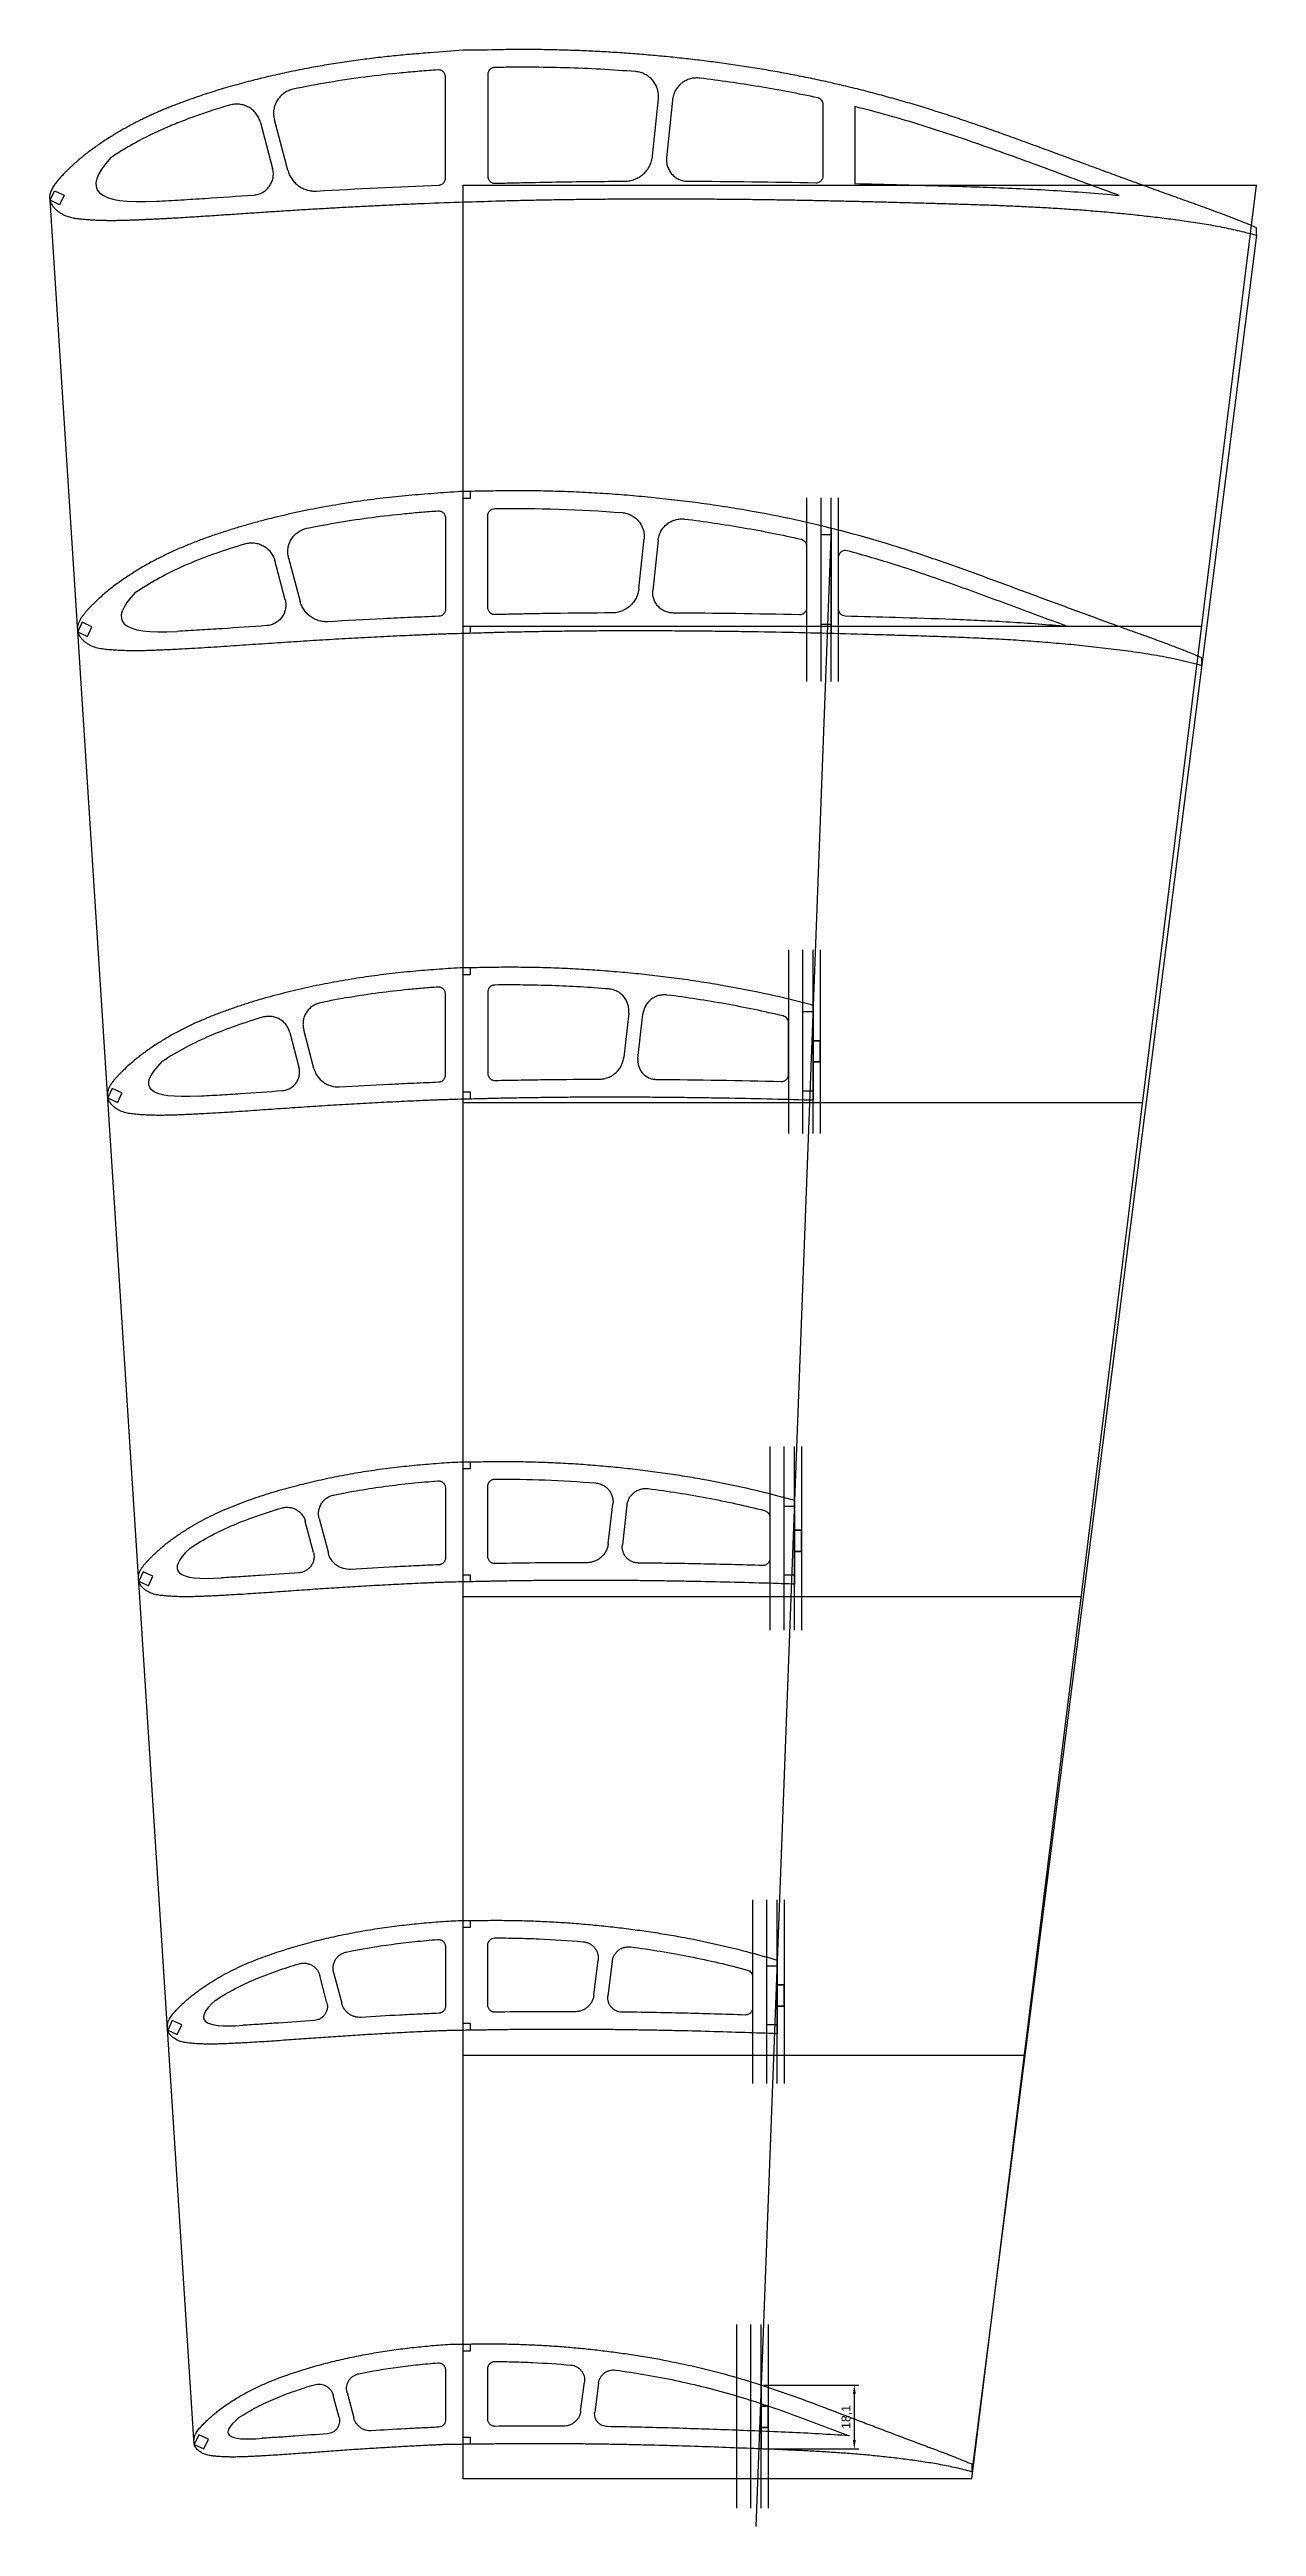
# Model space of a CAD drawing. Header units: millimetres. Extents: x -11497 to 404, y -3854 to 414.
# Drawn here: x -7873 to -7531, y -1493 to -791 of the extents above; entities that cross this region are included whole.
import ezdxf

# ---------------------------------------------------------------- set-up
doc = ezdxf.new("R2010")
doc.units = ezdxf.units.MM
doc.layers.add('11', color=80, linetype='Continuous')
doc.layers.add('7', color=1, linetype='Continuous')
doc.layers.add('剖面线层', color=2, linetype='Continuous', lineweight=25)
doc.layers.add('细线层', color=4, linetype='Continuous', lineweight=25)
doc.styles.get("Standard").update_dxf_attribs({"font": 'arial.ttf'})
doc.dimstyles.new('ISO-25', dxfattribs={"dimtxt": 2.5, "dimasz": 2.5, "dimexe": 1.25, "dimexo": 0.625, "dimtad": 1, "dimtxsty": 'Standard', "dimcen": 2.5, "dimadec": 0, "dimazin": 0, "dimtfac": 1, "dimtmove": 0, "dimatfit": 3, "dimfxl": 1, "dimarcsym": 0})

msp = doc.modelspace()

# ---------------------------------------------------------------- blocks, each defined once
blk = doc.blocks.new('*D31')
at = {"layer": '11', "color": 0, "lineweight": -2, "transparency": 16777216}
for p, q in [((-7671.1, -1452.66), (-7644.08, -1452.66)), ((-7645.33, -1455.16), (-7645.33, -1468.26)), ((-7671.1, -1470.76), (-7644.08, -1470.76))]:
    blk.add_line(p, q, dxfattribs=at)
at = {"layer": '11', "color": 0, "transparency": 16777216}
for points in [[(-7645.75, -1455.16), (-7644.92, -1455.16), (-7645.33, -1452.66)], [(-7645.75, -1468.26), (-7644.92, -1468.26), (-7645.33, -1470.76)]]:
    blk.add_solid(points, dxfattribs=at)
at = {"layer": 'Defpoints', "color": 0, "transparency": 16777216}
for p in [(-7671.72, -1452.66), (-7671.72, -1470.76), (-7645.33, -1470.76)]:
    blk.add_point(p, dxfattribs=at)
at = {"layer": '11', "color": 0, "transparency": 16777216, "insert": (-7647.46, -1461.71), "char_height": 2.5, "attachment_point": 5, "rotation": 90}
blk.add_mtext('18,1', dxfattribs=at)

# ---------------------------------------------------------------- dimensions: what is measured, and where the dimension line sits
at = {"layer": '11'}
dim = msp.add_linear_dim(base=(-7645.3342, -1470.7594), p1=(-7671.7236, -1452.6596), p2=(-7671.7236, -1470.7594), angle=90, dimstyle='ISO-25', dxfattribs=at)
dim.commit()
dim.dimension.update_dxf_attribs({"geometry": '*D31', "text_midpoint": (-7647.4616, -1461.7095)})

# ---------------------------------------------------------------- linework, layer by layer
at = {"color": 7, "linetype": 'Continuous', "lineweight": 25}
for p, q in [((-7761.1814, -827.2626), (-7761.1814, -798.5968)), ((-7749.1814, -797.9186), (-7749.1814, -826.7397)), ((-7702.4885, -820.9515), (-7700.8636, -804.7792)), ((-7696.8839, -805.1814), (-7698.5267, -821.5327)), ((-7654.142, -826.5773), (-7654.142, -806.4911)), ((-7645.142, -807.0132), (-7645.142, -828.8154)), ((-7813.5927, -811.5124), (-7810.1492, -824.5436)), ((-7805.8907, -825.0021), (-7809.6675, -810.7098)), ((-7855.9586, -821.4554), (-7855.9582, -821.4558)), ((-7873.2181, -833.5636), (-7871.9503, -830.8447)), ((-7870.4992, -834.8314), (-7873.2181, -833.5636)), ((-7871.9503, -830.8447), (-7869.2314, -832.1125)), ((-7869.2314, -832.1125), (-7870.4992, -834.8314)), ((-7531.388, -843.4719), (-7531.388, -841.3206)), ((-7761.1814, -923.5528), (-7761.1814, -949.4452)), ((-7749.1814, -948.9669), (-7749.1814, -922.9239)), ((-7706.3852, -943.5565), (-7704.9175, -929.5202)), ((-7700.9324, -929.8944), (-7702.4176, -944.0911)), ((-7658.8681, -931.5506), (-7658.8681, -949.0173)), ((-7806.607, -946.8088), (-7809.548, -935.6717)), ((-7805.6229, -934.8687), (-7802.3583, -947.2319)), ((-7649.8681, -934.7863), (-7649.8681, -949.3341)), ((-7848.985, -944.6196), (-7848.9847, -944.6199)), ((-7864.0903, -953.1369), (-7865.3581, -955.8558)), ((-7861.3713, -954.4047), (-7864.0903, -953.1369)), ((-7862.6392, -957.1237), (-7861.3713, -954.4047)), ((-7865.3581, -955.8558), (-7862.6392, -957.1237)), ((-7837.2835, -955.7138), (-7837.2853, -955.7139)), ((-7546.9027, -965.3492), (-7546.9034, -963.1875)), ((-7761.1814, -1081.4009), (-7761.1814, -1058.5042)), ((-7749.1814, -1057.9328), (-7749.1814, -1080.9769)), ((-7709.2596, -1063.8694), (-7710.6286, -1076.3405)), ((-7706.6514, -1076.7964), (-7705.2693, -1064.2147)), ((-7663.9723, -1081.2637), (-7663.9723, -1066.6476)), ((-7656.9723, -1088.5078), (-7656.9723, -1061.6971)), ((-7805.2754, -1069.4015), (-7802.6848, -1079.2208)), ((-7798.4564, -1079.5683), (-7801.3527, -1068.59)), ((-7841.4534, -1077.6371), (-7841.4536, -1077.637)), ((-7855.6014, -1085.2125), (-7856.8693, -1087.9314)), ((-7856.8693, -1087.9314), (-7854.1503, -1089.1992)), ((-7852.8825, -1086.4803), (-7855.6014, -1085.2125)), ((-7852.8825, -1086.4803), (-7854.1503, -1089.1992)), ((-7831.0616, -1087.3781), (-7831.0584, -1087.3779)), ((-7761.1814, -1198.4536), (-7761.1814, -1218.2431)), ((-7749.1814, -1217.8815), (-7749.1814, -1197.9477)), ((-7796.9701, -1207.0905), (-7794.3694, -1216.9595)), ((-7715.0455, -1214.2128), (-7713.7439, -1203.0187)), ((-7709.7492, -1203.3392), (-7711.0572, -1214.5783)), ((-7669.2656, -1206.7946), (-7669.2656, -1218.4239)), ((-7662.2656, -1201.9582), (-7662.2656, -1225.7009)), ((-7798.5723, -1216.7071), (-7800.8893, -1207.9151)), ((-7833.6432, -1215.5808), (-7833.6431, -1215.581)), ((-7846.7982, -1222.1797), (-7848.066, -1224.8987)), ((-7848.066, -1224.8987), (-7845.3471, -1226.1665)), ((-7844.0792, -1223.4476), (-7846.7982, -1222.1797)), ((-7845.3471, -1226.1665), (-7844.0792, -1223.4476)), ((-7761.1814, -1328.4077), (-7761.1814, -1345.3117)), ((-7749.1814, -1345.0123), (-7749.1814, -1327.9691)), ((-7719.1379, -1342.1775), (-7717.9141, -1332.2824)), ((-7713.9164, -1332.584), (-7715.1398, -1342.4677)), ((-7667.1807, -1332.2777), (-7667.1807, -1353.1177)), ((-7794.7684, -1344.3166), (-7796.802, -1336.5894)), ((-7792.8856, -1335.7542), (-7790.5876, -1344.4865)), ((-7674.1807, -1336.987), (-7674.1807, -1345.8053)), ((-7826.3908, -1343.6716), (-7826.3905, -1343.6718)), ((-7838.6237, -1349.3636), (-7839.8916, -1352.0825)), ((-7839.8916, -1352.0825), (-7837.1727, -1353.3504)), ((-7835.9048, -1350.6315), (-7838.6237, -1349.3636)), ((-7837.1727, -1353.3504), (-7835.9048, -1350.6315)), ((-7761.1814, -1448.3677), (-7761.1814, -1462.6088)), ((-7749.1814, -1462.3689), (-7749.1814, -1447.9974)), ((-7722.8826, -1460.0723), (-7721.794, -1451.8306)), ((-7717.794, -1452.1111), (-7718.8772, -1460.3083)), ((-7791.3156, -1461.8864), (-7792.9707, -1455.5878)), ((-7789.0554, -1454.7489), (-7787.1498, -1462.0009)), ((-7831.0781, -1466.7641), (-7832.346, -1469.4831)), ((-7828.3592, -1468.032), (-7831.0781, -1466.7641)), ((-7819.6962, -1461.9092), (-7819.6958, -1461.9095)), ((-7832.346, -1469.4831), (-7829.627, -1470.7509)), ((-7829.627, -1470.7509), (-7828.3592, -1468.032)), ((-7813.0802, -1467.7413), (-7813.0818, -1467.7414)), ((-7612.0679, -1475.0282), (-7612.0644, -1477.2336))]:
    msp.add_line(p, q, dxfattribs=at)
for p, q in [((-7756.1838, -918.0415), (-7756.1838, -916.0531)), ((-7754.1838, -918.0415), (-7756.1838, -918.0415)), ((-7754.1838, -916.0415), (-7754.1838, -918.0415)), ((-7756.1838, -956.2275), (-7756.1838, -954.2275)), ((-7756.1838, -954.2275), (-7754.1838, -954.2275)), ((-7754.1838, -954.2275), (-7754.1838, -956.1778)), ((-7756.1782, -1053.0375), (-7756.1782, -1051.0511)), ((-7754.1782, -1051.0375), (-7754.1782, -1053.0375)), ((-7754.1782, -1053.0375), (-7756.1782, -1053.0375)), ((-7756.1782, -1088.203), (-7756.1782, -1086.203)), ((-7756.1782, -1086.203), (-7754.1782, -1086.203)), ((-7754.1782, -1086.203), (-7754.1782, -1088.1571)), ((-7756.1824, -1193.037), (-7756.1824, -1191.0526)), ((-7754.1824, -1193.037), (-7756.1824, -1193.037)), ((-7754.1824, -1191.037), (-7754.1824, -1193.037)), ((-7756.1824, -1225.0663), (-7756.1824, -1223.0663)), ((-7756.1824, -1223.0663), (-7754.1824, -1223.0663)), ((-7754.1824, -1223.0663), (-7754.1824, -1225.0257)), ((-7756.1815, -1323.0352), (-7756.1815, -1321.0523)), ((-7754.1815, -1323.0352), (-7756.1815, -1323.0352)), ((-7754.1815, -1321.0352), (-7754.1815, -1323.0352)), ((-7756.1815, -1352.154), (-7756.1815, -1350.154)), ((-7756.1815, -1350.154), (-7754.1815, -1350.154)), ((-7754.1815, -1350.154), (-7754.1815, -1352.1199)), ((-7756.1816, -1443.0344), (-7756.1816, -1441.0523)), ((-7754.1816, -1443.0344), (-7756.1816, -1443.0344)), ((-7754.1816, -1441.0344), (-7754.1816, -1443.0344)), ((-7756.1816, -1469.4657), (-7756.1816, -1467.4657)), ((-7756.1816, -1467.4657), (-7754.1816, -1467.4657)), ((-7754.1816, -1467.4657), (-7754.1816, -1469.4399))]:
    msp.add_line(p, q)
at = {"color": 7, "linetype": 'Continuous'}
for centre, start, end in [((-7647.8681, -934.7863), 74.8485099, 180), ((-7647.8681, -949.3341), 180, 268.4887018)]:
    msp.add_arc(centre, 2, start, end, dxfattribs=at)
at = {"color": 7, "linetype": 'Continuous', "lineweight": 25}
for points, knots in [([(-7756.1814, -791.0522), (-7759.3142, -791.2714), (-7764.1475, -791.6562), (-7770.6863, -792.145), (-7775.7878, -792.629), (-7780.8808, -793.1864), (-7785.9628, -793.8317), (-7791.0325, -794.5636), (-7796.0882, -795.3866), (-7800.3055, -796.1583), (-7803.6923, -796.8262), (-7806.2534, -797.3616), (-7808.8088, -797.9204), (-7811.3577, -798.508), (-7813.9005, -799.1218), (-7816.4373, -799.7633), (-7818.9897, -800.439), (-7821.5572, -801.1486), (-7824.1378, -801.8966), (-7826.7084, -802.6769), (-7829.2672, -803.4952), (-7831.8149, -804.3486), (-7834.3496, -805.2428), (-7836.4651, -806.0302), (-7838.1692, -806.6875), (-7839.4654, -807.2036), (-7840.757, -807.7309), (-7842.0415, -808.2737), (-7843.3198, -808.8284), (-7844.5901, -809.3995), (-7845.8726, -809.9963), (-7847.168, -810.6181), (-7848.4732, -811.2704), (-7849.7711, -811.9388), (-7851.0585, -812.6295), (-7852.339, -813.3394), (-7853.6113, -814.0713), (-7854.9113, -814.8449), (-7856.2363, -815.6619), (-7857.5818, -816.5245), (-7858.9101, -817.4089), (-7860.2153, -818.3153), (-7861.4941, -819.239), (-7862.7397, -820.1817), (-7863.7975, -821.0176), (-7864.6757, -821.7433), (-7865.3921, -822.3502), (-7866.1008, -822.9756), (-7866.8116, -823.6187), (-7867.5271, -824.289), (-7868.2533, -824.99), (-7869.0756, -825.8079), (-7869.9916, -826.7424), (-7870.9546, -827.8093), (-7871.8383, -828.9165), (-7872.5791, -830.056), (-7873.1188, -831.2169), (-7873.3992, -832.4025), (-7873.3159, -833.4387), (-7873.1013, -834.1077), (-7872.8434, -834.5439), (-7872.6052, -835.019), (-7872.1299, -835.6013), (-7871.546, -836.2024), (-7870.8841, -836.7459), (-7870.175, -837.2294), (-7869.4604, -837.6262), (-7868.7566, -837.9386), (-7868.075, -838.1807), (-7867.3874, -838.372), (-7866.6955, -838.5229), (-7865.9994, -838.6396), (-7865.3005, -838.7343), (-7864.416, -838.8332), (-7863.3457, -838.9357), (-7862.0888, -839.0364), (-7860.8282, -839.1142), (-7859.5653, -839.1717), (-7858.3009, -839.2139), (-7857.0355, -839.2361), (-7855.7691, -839.2454), (-7854.5027, -839.2366), (-7853.2367, -839.2172), (-7851.9718, -839.186), (-7850.7075, -839.1461), (-7849.4433, -839.0989), (-7848.1792, -839.0473), (-7846.9144, -838.991), (-7845.6492, -838.9332), (-7844.3831, -838.8753), (-7843.1174, -838.813), (-7841.8515, -838.7506), (-7840.5859, -838.6863), (-7839.32, -838.6182), (-7837.6309, -838.5256), (-7835.5192, -838.404), (-7832.9853, -838.2477), (-7830.4523, -838.0871), (-7827.9196, -837.9188), (-7825.3874, -837.7486), (-7822.8547, -837.5762), (-7820.3218, -837.402), (-7817.7884, -837.2316), (-7815.2553, -837.0604), (-7812.7223, -836.8941), (-7810.1896, -836.7271), (-7807.6566, -836.564), (-7805.123, -836.4037), (-7801.7463, -836.1943), (-7797.5265, -835.9401), (-7792.4638, -835.6493), (-7787.4012, -835.3742), (-7782.3383, -835.1117), (-7777.2741, -834.8669), (-7772.2083, -834.6356), (-7765.0789, -834.3366), (-7759.6374, -834.1323), (-7755.8846, -834.0111)], [0, 0, 0, 0, 0.037810127, 0.058378142, 0.078944165, 0.099502757, 0.120062306, 0.140618196, 0.161171844, 0.181730392, 0.192232993, 0.202733734, 0.213231801, 0.223726436, 0.234226583, 0.244725708, 0.255230035, 0.266014973, 0.276796177, 0.287577874, 0.298358395, 0.309139928, 0.31992681, 0.330717371, 0.336315928, 0.341916893, 0.34751551, 0.353112043, 0.35870546, 0.364292741, 0.369880161, 0.375736121, 0.381592742, 0.387447349, 0.393312559, 0.399182199, 0.405074118, 0.410984135, 0.41739554, 0.423814744, 0.430225953, 0.436607106, 0.442946104, 0.449218507, 0.455412895, 0.459176702, 0.462934888, 0.466716263, 0.470556156, 0.474475231, 0.47851987, 0.482707985, 0.488439354, 0.49427259, 0.500005689, 0.505479778, 0.510596009, 0.515360546, 0.519964911, 0.522941483, 0.523713317, 0.526061566, 0.529321954, 0.532702959, 0.536149006, 0.539609724, 0.543025292, 0.545975002, 0.548870241, 0.551727175, 0.554561889, 0.557391908, 0.560223219, 0.563052882, 0.568106577, 0.573167981, 0.578234398, 0.583311455, 0.588388324, 0.593465992, 0.598549122, 0.603634584, 0.60871431, 0.613792524, 0.618869059, 0.62394358, 0.629023617, 0.634100922, 0.639186879, 0.644273168, 0.649360468, 0.654444114, 0.659532454, 0.664617865, 0.669708001, 0.679898873, 0.690085219, 0.700273946, 0.710457126, 0.720645539, 0.730830795, 0.741020462, 0.751213282, 0.761401695, 0.771588867, 0.781775629, 0.79196117, 0.802149496, 0.812340623, 0.832694999, 0.853048018, 0.873395476, 0.893737901, 0.914086761, 0.934438591, 0.95479294, 0.999999721, 0.999999721, 0.999999721, 0.999999721]), ([(-7531.388, -841.3206), (-7532.524, -840.8272), (-7534.5068, -840.0267), (-7537.3148, -838.9046), (-7539.8071, -837.9444), (-7542.2927, -837.0064), (-7544.7848, -836.0864), (-7547.2815, -835.1786), (-7549.7817, -834.2809), (-7552.2829, -833.384), (-7555.6192, -832.1927), (-7559.784, -830.6903), (-7564.7757, -828.8751), (-7569.7635, -827.0527), (-7574.7468, -825.2189), (-7579.7297, -823.3832), (-7584.7127, -821.5443), (-7589.6887, -819.7105), (-7594.6578, -817.8825), (-7599.6226, -816.0719), (-7604.5951, -814.2847), (-7609.5777, -812.5289), (-7614.576, -810.817), (-7619.592, -809.1562), (-7624.5931, -807.5687), (-7629.5794, -806.0607), (-7634.55, -804.6347), (-7639.5396, -803.2783), (-7644.5484, -801.9948), (-7649.5752, -800.7838), (-7654.6198, -799.6452), (-7659.654, -798.5893), (-7664.6752, -797.6121), (-7669.6813, -796.7132), (-7674.6987, -795.8856), (-7679.7266, -795.1235), (-7684.7648, -794.4282), (-7689.812, -793.7946), (-7694.857, -793.2246), (-7699.8977, -792.7149), (-7704.9329, -792.2647), (-7709.972, -791.8744), (-7715.0147, -791.5459), (-7720.0612, -791.2757), (-7725.1115, -791.0698), (-7730.1673, -790.9257), (-7735.2264, -790.8417), (-7740.2883, -790.8264), (-7747.2735, -790.8897), (-7752.5697, -791.0538), (-7756.1814, -791.0522)], [0, 0, 0, 0, 0.01598777, 0.02760342, 0.03903768, 0.05046865, 0.06190106, 0.07333252, 0.08476444, 0.09619655, 0.10763556, 0.13049922, 0.1533554, 0.17620712, 0.19905446, 0.22190714, 0.24476251, 0.26762472, 0.29037137, 0.31311579, 0.33584914, 0.35858632, 0.38131738, 0.40405505, 0.42679851, 0.44905399, 0.47130481, 0.49355542, 0.5158042, 0.5380558, 0.56030563, 0.58256543, 0.60445808, 0.62634262, 0.64822472, 0.67010638, 0.69199188, 0.71388181, 0.73577561, 0.75753483, 0.77928785, 0.80103746, 0.82278231, 0.84452564, 0.86627906, 0.888033, 0.90982087, 0.93159916, 0.95337978, 1, 1, 1, 1]), ([(-7763.3344, -796.6027), (-7765.0544, -796.7347), (-7766.7747, -796.8638), (-7770.2139, -797.1368), (-7771.9323, -797.2853), (-7777.082, -797.7873), (-7780.5103, -798.1718), (-7787.3544, -799.0679), (-7790.7714, -799.5757), (-7797.5738, -800.7224), (-7800.9612, -801.3616), (-7804.3342, -802.0698)], [0, 0, 0, 0, 0.125, 0.125, 0.25, 0.25, 0.5, 0.5, 0.75, 0.75, 1, 1, 1, 1]), ([(-7761.1814, -798.5968), (-7761.1814, -798.4583), (-7761.1956, -798.3222), (-7761.2514, -798.0546), (-7761.2938, -797.9217), (-7761.4037, -797.6703), (-7761.4709, -797.5513), (-7761.63, -797.3272), (-7761.7218, -797.2227), (-7762.0224, -796.9441), (-7762.2638, -796.7988), (-7762.6512, -796.6636), (-7762.787, -796.6313), (-7763.0592, -796.5959), (-7763.1963, -796.5921), (-7763.3344, -796.6027)], [0, 0, 0, 0, 0.125, 0.125, 0.25, 0.25, 0.375, 0.375, 0.5, 0.5, 0.75, 0.75, 0.875, 0.875, 1, 1, 1, 1]), ([(-7747.2213, -795.919), (-7747.3516, -795.9216), (-7747.4796, -795.9368), (-7747.7309, -795.9913), (-7747.8554, -796.0312), (-7748.0931, -796.1338), (-7748.2056, -796.196), (-7748.4182, -796.3417), (-7748.5189, -796.4261), (-7748.6994, -796.6101), (-7748.7802, -796.7101), (-7748.9227, -796.9264), (-7748.9836, -797.042), (-7749.1297, -797.3989), (-7749.1814, -797.6579), (-7749.1814, -797.9186)], [0, 0, 0, 0, 0.125, 0.125, 0.25, 0.25, 0.375, 0.375, 0.5, 0.5, 0.625, 0.625, 0.75, 0.75, 1, 1, 1, 1]), ([(-7707.2835, -797.1006), (-7713.9123, -796.5792), (-7720.5544, -796.2148), (-7730.5385, -795.915), (-7733.8699, -795.855), (-7738.8726, -795.8309), (-7740.5411, -795.834), (-7743.8798, -795.8603), (-7745.5502, -795.8857), (-7747.2213, -795.919)], [0, 0, 0, 0, 0.5, 0.5, 0.75, 0.75, 0.875, 0.875, 1, 1, 1, 1]), ([(-7700.8636, -804.7792), (-7700.8168, -804.313), (-7700.817, -803.8491), (-7700.9087, -802.9262), (-7701.0021, -802.4633), (-7701.2748, -801.5778), (-7701.4537, -801.1516), (-7701.7867, -800.5378), (-7701.9091, -800.3369), (-7702.1706, -799.9524), (-7702.3101, -799.7678), (-7702.7546, -799.2361), (-7703.0871, -798.9097), (-7703.8166, -798.3252), (-7704.2048, -798.0736), (-7705.0265, -797.6489), (-7705.4648, -797.4749), (-7706.3592, -797.2199), (-7706.8163, -797.1373), (-7707.2835, -797.1006)], [0, 0, 0, 0, 0.125, 0.125, 0.25, 0.25, 0.375, 0.375, 0.4375, 0.4375, 0.5, 0.5, 0.625, 0.625, 0.75, 0.75, 0.875, 0.875, 1, 1, 1, 1]), ([(-7689.0615, -798.9324), (-7689.5268, -798.8753), (-7689.9907, -798.8653), (-7690.9157, -798.9366), (-7691.3808, -799.0197), (-7692.2725, -799.2726), (-7692.7026, -799.4419), (-7693.324, -799.7611), (-7693.5277, -799.879), (-7693.9181, -800.1318), (-7694.1059, -800.2672), (-7694.6477, -800.6998), (-7694.9815, -801.0248), (-7695.5826, -801.7413), (-7695.843, -802.1239), (-7696.286, -802.9362), (-7696.4697, -803.3706), (-7696.7444, -804.2596), (-7696.837, -804.7149), (-7696.8839, -805.1814)], [0, 0, 0, 0, 0.125, 0.125, 0.25, 0.25, 0.375, 0.375, 0.4375, 0.4375, 0.5, 0.5, 0.625, 0.625, 0.75, 0.75, 0.875, 0.875, 1, 1, 1, 1]), ([(-7655.7177, -804.5369), (-7661.2521, -803.3328), (-7666.7986, -802.2715), (-7677.9141, -800.4144), (-7683.483, -799.6165), (-7689.0615, -798.9324)], [0, 0, 0, 0, 0.5, 0.5, 1, 1, 1, 1]), ([(-7822.3442, -806.586), (-7825.3097, -807.4596), (-7828.2456, -808.399), (-7832.5963, -809.9261), (-7834.0374, -810.4555), (-7836.9007, -811.5565), (-7838.3226, -812.1285), (-7842.5527, -813.9241), (-7845.3231, -815.2318), (-7849.3835, -817.4049), (-7850.7212, -818.1645), (-7853.3649, -819.7541), (-7854.6708, -820.5843), (-7855.9582, -821.4558)], [0, 0, 0, 0, 0.25, 0.25, 0.375, 0.375, 0.5, 0.5, 0.75, 0.75, 0.875, 0.875, 1, 1, 1, 1]), ([(-7813.5927, -811.5124), (-7813.713, -811.0574), (-7813.8768, -810.6213), (-7814.289, -809.786), (-7814.5405, -809.3838), (-7815.1102, -808.6481), (-7815.4292, -808.311), (-7815.9601, -807.8523), (-7816.1464, -807.707), (-7816.5284, -807.4387), (-7816.9217, -807.1909), (-7817.3371, -806.9835), (-7817.7638, -806.7965), (-7817.9838, -806.7128), (-7818.6533, -806.4962), (-7819.1074, -806.3983), (-7820.0306, -806.2929), (-7820.5044, -806.2863), (-7821.4344, -806.3669), (-7821.8928, -806.453), (-7822.3442, -806.586)], [0, 0, 0, 0, 0.125, 0.125, 0.25, 0.25, 0.375, 0.375, 0.4375, 0.4375, 0.5, 0.5625, 0.5625, 0.625, 0.625, 0.75, 0.75, 0.875, 0.875, 1, 1, 1, 1]), ([(-7804.3342, -802.0698), (-7804.8015, -802.1679), (-7805.2517, -802.3118), (-7806.1187, -802.6882), (-7806.5384, -802.9237), (-7807.3103, -803.4664), (-7807.6666, -803.7745), (-7808.1554, -804.2929), (-7808.3105, -804.4753), (-7808.5984, -804.8507), (-7808.8659, -805.2388), (-7809.0931, -805.6518), (-7809.2998, -806.0774), (-7809.3933, -806.2978), (-7809.6378, -806.967), (-7809.7536, -807.4236), (-7809.8928, -808.3568), (-7809.9152, -808.8376), (-7809.8628, -809.7813), (-7809.7895, -810.2481), (-7809.6675, -810.7098)], [0, 0, 0, 0, 0.125, 0.125, 0.25, 0.25, 0.375, 0.375, 0.4375, 0.4375, 0.5, 0.5625, 0.5625, 0.625, 0.625, 0.75, 0.75, 0.875, 0.875, 1, 1, 1, 1]), ([(-7654.142, -806.4911), (-7654.142, -806.2628), (-7654.1801, -806.0408), (-7654.3321, -805.6104), (-7654.442, -805.4136), (-7654.7285, -805.0584), (-7654.8978, -804.9093), (-7655.286, -804.6697), (-7655.4946, -804.5855), (-7655.7177, -804.5369)], [0, 0, 0, 0, 0.25, 0.25, 0.5, 0.5, 0.75, 0.75, 1, 1, 1, 1]), ([(-7570.3255, -832.1702), (-7576.5092, -829.9057), (-7582.686, -827.6221), (-7595.0435, -823.066), (-7601.2233, -820.7886), (-7613.6315, -816.3941), (-7619.8618, -814.2826), (-7632.4232, -810.39), (-7638.7558, -808.6137), (-7645.142, -807.0132)], [0, 0, 0, 0, 0.25, 0.25, 0.5, 0.5, 0.75, 0.75, 1, 1, 1, 1]), ([(-7710.4065, -828.1489), (-7709.914, -828.1464), (-7709.4286, -828.0988), (-7708.7109, -827.9622), (-7708.4734, -827.9056), (-7708.002, -827.7702), (-7707.7682, -827.6912), (-7707.0857, -827.4251), (-7706.6513, -827.2082), (-7705.8232, -826.6958), (-7705.4268, -826.3971), (-7704.706, -825.742), (-7704.3778, -825.3841), (-7703.9343, -824.8014), (-7703.794, -824.5984), (-7703.534, -824.1825), (-7703.4144, -823.97), (-7703.0861, -823.3189), (-7702.9074, -822.867), (-7702.6324, -821.9267), (-7702.5377, -821.4415), (-7702.4885, -820.9515)], [0, 0, 0, 0, 0.125, 0.125, 0.1875, 0.1875, 0.25, 0.25, 0.375, 0.375, 0.5, 0.5, 0.625, 0.625, 0.6875, 0.6875, 0.75, 0.75, 0.875, 0.875, 1, 1, 1, 1]), ([(-7815.5581, -832.0695), (-7815.1142, -832.0399), (-7814.681, -831.9621), (-7814.0467, -831.7751), (-7813.8368, -831.7004), (-7813.4283, -831.5289), (-7813.2303, -831.4326), (-7812.8468, -831.2193), (-7812.6612, -831.1024), (-7812.3023, -830.8479), (-7812.1283, -830.7095), (-7811.6314, -830.2671), (-7811.3378, -829.9408), (-7810.8242, -829.2269), (-7810.6038, -828.8359), (-7810.2592, -828.0281), (-7810.1315, -827.607), (-7809.9695, -826.7327), (-7809.938, -826.2946), (-7809.9703, -825.4166), (-7810.0355, -824.9738), (-7810.1492, -824.5436)], [0, 0, 0, 0, 0.125, 0.125, 0.1875, 0.1875, 0.25, 0.25, 0.3125, 0.3125, 0.375, 0.375, 0.5, 0.5, 0.625, 0.625, 0.75, 0.75, 0.875, 0.875, 1, 1, 1, 1]), ([(-7805.8907, -825.0021), (-7805.7729, -825.4478), (-7805.6185, -825.8775), (-7805.3336, -826.4989), (-7805.2297, -826.7022), (-7805.0038, -827.1008), (-7804.8812, -827.2969), (-7804.4921, -827.8636), (-7804.2033, -828.2151), (-7803.7271, -828.7036), (-7803.5611, -828.86), (-7803.2145, -829.1595), (-7803.0331, -829.3031), (-7802.4765, -829.7058), (-7802.0865, -829.9398), (-7801.4737, -830.24), (-7801.2648, -830.3316), (-7800.8374, -830.4974), (-7800.6184, -830.5716), (-7799.9593, -830.7639), (-7799.5135, -830.8534), (-7798.6092, -830.9561), (-7798.1481, -830.9692), (-7797.6879, -830.9421)], [0, 0, 0, 0, 0.125, 0.125, 0.1875, 0.1875, 0.25, 0.25, 0.375, 0.375, 0.4375, 0.4375, 0.5, 0.5, 0.625, 0.625, 0.6875, 0.6875, 0.75, 0.75, 0.875, 0.875, 1, 1, 1, 1]), ([(-7763.1056, -829.2616), (-7762.9768, -829.2567), (-7762.8506, -829.2396), (-7762.603, -829.1818), (-7762.4806, -829.1406), (-7762.2469, -829.0359), (-7762.1365, -828.9731), (-7761.928, -828.8267), (-7761.8294, -828.7422), (-7761.6526, -828.5587), (-7761.5735, -828.4592), (-7761.4343, -828.2446), (-7761.3746, -828.1298), (-7761.2318, -827.7762), (-7761.1814, -827.5203), (-7761.1814, -827.2626)], [0, 0, 0, 0, 0.125, 0.125, 0.25, 0.25, 0.375, 0.375, 0.5, 0.5, 0.625, 0.625, 0.75, 0.75, 1, 1, 1, 1]), ([(-7749.1814, -826.7397), (-7749.1814, -826.8744), (-7749.1679, -827.0068), (-7749.1152, -827.2672), (-7749.0752, -827.3966), (-7748.9711, -827.6425), (-7748.9074, -827.7591), (-7748.7568, -827.9792), (-7748.6694, -828.0829), (-7748.3833, -828.3606), (-7748.1528, -828.5084), (-7747.7814, -828.6526), (-7747.6514, -828.6888), (-7747.3872, -828.7341), (-7747.2539, -828.7434), (-7747.1193, -828.7392)], [0, 0, 0, 0, 0.125, 0.125, 0.25, 0.25, 0.375, 0.375, 0.5, 0.5, 0.75, 0.75, 0.875, 0.875, 1, 1, 1, 1]), ([(-7747.1193, -828.7392), (-7745.5903, -828.6917), (-7744.061, -828.6545), (-7741.0024, -828.5833), (-7739.4731, -828.5459), (-7734.8849, -828.4451), (-7731.8257, -828.3887), (-7722.6474, -828.2428), (-7716.527, -828.1804), (-7710.4065, -828.1489)], [0, 0, 0, 0, 0.125, 0.125, 0.25, 0.25, 0.5, 0.5, 1, 1, 1, 1]), ([(-7698.5267, -821.5327), (-7698.5688, -821.9518), (-7698.5666, -822.3685), (-7698.4762, -823.1974), (-7698.3863, -823.6123), (-7698.1266, -824.4023), (-7697.9569, -824.7817), (-7697.5353, -825.5084), (-7697.2884, -825.8463), (-7696.8711, -826.3088), (-7696.7239, -826.456), (-7696.4128, -826.736), (-7696.2485, -826.8689), (-7695.7418, -827.2369), (-7695.3824, -827.4447), (-7694.8109, -827.7002), (-7694.6137, -827.7763), (-7694.2158, -827.9063), (-7694.0149, -827.9605), (-7693.4065, -828.0913), (-7692.9933, -828.1367), (-7692.5722, -828.1383)], [0, 0, 0, 0, 0.125, 0.125, 0.25, 0.25, 0.375, 0.375, 0.5, 0.5, 0.5625, 0.5625, 0.625, 0.625, 0.75, 0.75, 0.8125, 0.8125, 0.875, 0.875, 1, 1, 1, 1]), ([(-7656.1815, -828.5758), (-7656.0479, -828.5784), (-7655.9162, -828.5677), (-7655.6567, -828.5209), (-7655.5275, -828.4841), (-7655.281, -828.3864), (-7655.1639, -828.3259), (-7654.9419, -828.1819), (-7654.8368, -828.0977), (-7654.5539, -827.8208), (-7654.4011, -827.5961), (-7654.1965, -827.1103), (-7654.142, -826.8447), (-7654.142, -826.5773)], [0, 0, 0, 0, 0.125, 0.125, 0.25, 0.25, 0.375, 0.375, 0.5, 0.5, 0.75, 0.75, 1, 1, 1, 1]), ([(-7843.0481, -833.8026), (-7840.7555, -833.6895), (-7838.4635, -833.5662), (-7833.8809, -833.2955), (-7831.5901, -833.1494), (-7824.7188, -832.6954), (-7820.1389, -832.3745), (-7815.5581, -832.0695)], [0, 0, 0, 0, 0.25, 0.25, 0.5, 0.5, 1, 1, 1, 1]), ([(-7755.8844, -834.0111), (-7752.8901, -833.9606), (-7748.2128, -833.7533), (-7741.8457, -833.6057), (-7736.7849, -833.4854), (-7731.7248, -833.3905), (-7726.6664, -833.3062), (-7721.6105, -833.2419), (-7716.5552, -833.1891), (-7711.5004, -833.1546), (-7706.4452, -833.1311), (-7701.3891, -833.1233), (-7696.3328, -833.1262), (-7691.278, -833.1429), (-7686.225, -833.171), (-7681.173, -833.2116), (-7676.1215, -833.2624), (-7671.0697, -833.326), (-7666.0174, -833.4001), (-7660.9648, -833.4859), (-7655.9128, -833.5805), (-7650.8627, -833.6881), (-7645.8134, -833.8005), (-7640.7648, -833.9223), (-7635.7154, -834.0496), (-7630.6652, -834.182), (-7625.6141, -834.3185), (-7620.5632, -834.4575), (-7615.5136, -834.6065), (-7610.4654, -834.767), (-7605.4186, -834.9491), (-7600.3723, -835.1533), (-7595.3268, -835.3911), (-7590.2799, -835.6645), (-7585.2331, -835.9786), (-7580.1874, -836.34), (-7575.1457, -836.7476), (-7570.1079, -837.2044), (-7565.0744, -837.7176), (-7560.0447, -838.2859), (-7555.8514, -838.8086), (-7552.4927, -839.2605), (-7549.9676, -839.6218), (-7547.4471, -840.0068), (-7544.933, -840.4252), (-7542.426, -840.8777), (-7539.9277, -841.374), (-7537.4225, -841.9161), (-7534.5728, -842.6056), (-7532.5517, -843.112), (-7531.388, -843.4719)], [0.000000345, 0.000000345, 0.000000345, 0.000000345, 0.039898338, 0.062375182, 0.084856831, 0.107347172, 0.129807277, 0.152263507, 0.174716737, 0.197166748, 0.219614308, 0.24207271, 0.264533569, 0.286983546, 0.309422927, 0.331860714, 0.354297153, 0.376732241, 0.399175083, 0.421621345, 0.444062332, 0.466498061, 0.488924444, 0.511354789, 0.533784812, 0.556223473, 0.578666397, 0.601109154, 0.623547151, 0.645975927, 0.668404475, 0.690833213, 0.713267434, 0.735703901, 0.758175394, 0.780639748, 0.80310346, 0.825569188, 0.848036127, 0.870516133, 0.893008687, 0.904338802, 0.91566953, 0.926994857, 0.938311018, 0.949626763, 0.960935433, 0.97224771, 0.983775525, 1, 1, 1, 1]), ([(-7645.142, -828.8154), (-7638.8942, -828.9621), (-7632.6463, -829.1255), (-7620.1516, -829.4633), (-7613.9052, -829.6402), (-7601.423, -830.0895), (-7595.1878, -830.3665), (-7582.7391, -831.1124), (-7576.5257, -831.5823), (-7570.3255, -832.1702)], [0, 0, 0, 0, 0.25, 0.25, 0.5, 0.5, 0.75, 0.75, 1, 1, 1, 1]), ([(-7756.1814, -916.0522), (-7757.3949, -916.1218), (-7759.8212, -916.281), (-7763.4578, -916.553), (-7767.0928, -916.8295), (-7770.7253, -917.1223), (-7774.3514, -917.4742), (-7777.9724, -917.8632), (-7781.5871, -918.2988), (-7786.3972, -918.9428), (-7792.3907, -919.8659), (-7798.352, -920.9616), (-7803.0982, -921.9436), (-7806.6453, -922.7352), (-7810.1787, -923.5825), (-7813.6973, -924.4863), (-7817.2, -925.4473), (-7820.6851, -926.4683), (-7824.1485, -927.5587), (-7827.5882, -928.7202), (-7830.9993, -929.9617), (-7834.3784, -931.2867), (-7837.7186, -932.7062), (-7841.0079, -934.2395), (-7844.2372, -935.8948), (-7847.3976, -937.6777), (-7850.484, -939.5853), (-7852.9861, -941.2829), (-7854.9362, -942.7133), (-7856.3691, -943.8252), (-7857.7689, -944.9787), (-7859.1286, -946.1791), (-7860.2302, -947.214), (-7861.0916, -948.0623), (-7861.7315, -948.7049), (-7862.3608, -949.3577), (-7862.9722, -950.0273), (-7863.559, -950.7191), (-7864.1092, -951.44), (-7864.527, -952.0703), (-7864.823, -952.5976), (-7865.0233, -953.0044), (-7865.1669, -953.3539), (-7865.2652, -953.6396), (-7865.3302, -953.8567), (-7865.3848, -954.0766), (-7865.4416, -954.3731), (-7865.487, -954.749), (-7865.4833, -955.1275), (-7865.4565, -955.4286), (-7865.4238, -955.6526), (-7865.3797, -955.8748), (-7865.3212, -956.0932), (-7865.2474, -956.3072), (-7865.1463, -956.5093), (-7865.0383, -956.7079), (-7864.9357, -956.9099), (-7864.8226, -957.1063), (-7864.6958, -957.294), (-7864.5586, -957.4744), (-7864.365, -957.706), (-7864.0108, -958.0991), (-7863.5635, -958.5068), (-7863.0841, -958.8752), (-7862.5867, -959.219), (-7861.9326, -959.5985), (-7860.8265, -960.0918), (-7859.3618, -960.4864), (-7857.562, -960.7204), (-7855.7562, -960.8885), (-7853.9465, -961.0123), (-7852.1342, -961.0891), (-7850.3207, -961.1299), (-7848.5067, -961.1335), (-7846.6929, -961.1072), (-7844.8795, -961.0564), (-7843.0667, -960.9889), (-7841.2542, -960.9099), (-7839.4418, -960.8263), (-7837.6295, -960.739), (-7835.2133, -960.6173), (-7832.1933, -960.4537), (-7828.5701, -960.2354), (-7824.9474, -960.001), (-7821.3249, -959.756), (-7817.7021, -959.5061), (-7814.0786, -959.2564), (-7810.4542, -959.0114), (-7806.8288, -958.7701), (-7803.2023, -958.5341), (-7799.5745, -958.3055), (-7795.9454, -958.0834), (-7791.1049, -957.7968), (-7786.2615, -957.5271), (-7781.4153, -957.2728), (-7777.7791, -957.0907), (-7774.1414, -956.9171), (-7771.1087, -956.7794), (-7768.6816, -956.675), (-7766.861, -956.5979), (-7765.04, -956.5223), (-7763.2184, -956.4521), (-7761.3964, -956.3875), (-7758.9664, -956.3068), (-7757.1433, -956.2507), (-7754.8407, -956.1951), (-7752.6667, -956.1407), (-7749.949, -956.0522), (-7747.7739, -955.9875), (-7745.5982, -955.9274), (-7742.8774, -955.869), (-7739.6113, -955.7959), (-7735.2547, -955.7127), (-7729.8058, -955.6259), (-7723.2627, -955.55), (-7716.7156, -955.5016), (-7710.1648, -955.479), (-7703.6109, -955.4807), (-7697.0543, -955.5041), (-7690.4954, -955.5508), (-7683.9346, -955.618), (-7675.1848, -955.7352), (-7664.2449, -955.9339), (-7651.1157, -956.2444), (-7640.1758, -956.5457), (-7631.4256, -956.7963), (-7624.8644, -956.9978), (-7618.3053, -957.2228), (-7611.7494, -957.4878), (-7605.1981, -957.8076), (-7598.6527, -958.1942), (-7592.1154, -958.662), (-7585.5877, -959.2132), (-7580.158, -959.7512), (-7575.8216, -960.2331), (-7572.5732, -960.6192), (-7569.3292, -961.0323), (-7566.09, -961.4743), (-7562.8572, -961.9532), (-7559.6331, -962.4817), (-7556.4216, -963.0746), (-7553.2244, -963.7372), (-7550.0509, -964.4959), (-7547.9422, -965.0312), (-7546.9027, -965.3492)], [0, 0, 0, 0, 0.00825074, 0.01650149, 0.02475223, 0.03300297, 0.04125371, 0.04950446, 0.0577552, 0.06600594, 0.08250743, 0.09900892, 0.10725966, 0.1155104, 0.12376114, 0.13201189, 0.14026263, 0.14851337, 0.15676412, 0.16501486, 0.1732656, 0.18151635, 0.18976709, 0.19801783, 0.20626857, 0.21451932, 0.22277006, 0.2310208, 0.23514617, 0.23927155, 0.24339692, 0.24752229, 0.25164766, 0.25371035, 0.25577303, 0.25783572, 0.2598984, 0.26196109, 0.26402378, 0.26608646, 0.2671178, 0.26814915, 0.26918049, 0.26969616, 0.27021183, 0.2707275, 0.27124318, 0.27227452, 0.27330586, 0.27382153, 0.2743372, 0.27485288, 0.27536855, 0.27588422, 0.27639989, 0.27691556, 0.27743123, 0.2779469, 0.27846258, 0.27897825, 0.27949392, 0.28052526, 0.28258795, 0.28361929, 0.28465063, 0.28671332, 0.288776, 0.29290138, 0.29702675, 0.30115212, 0.30527749, 0.30940286, 0.31352823, 0.3176536, 0.32177898, 0.32590435, 0.33002972, 0.33415509, 0.33828046, 0.34240583, 0.3465312, 0.35478195, 0.36303269, 0.37128343, 0.37953418, 0.38778492, 0.39603566, 0.40428641, 0.41253715, 0.42078789, 0.42903863, 0.43728938, 0.44554012, 0.46204161, 0.47029235, 0.47854309, 0.48679384, 0.49504458, 0.49916995, 0.50329532, 0.50742069, 0.51154606, 0.51567144, 0.51979681, 0.52804755, 0.52804755, 0.53542181, 0.54279606, 0.54648319, 0.55017032, 0.55754458, 0.56491884, 0.57229309, 0.58704161, 0.60179012, 0.61653863, 0.63128715, 0.64603566, 0.66078418, 0.67553269, 0.6902812, 0.70502972, 0.73452675, 0.76402378, 0.7935208, 0.80826932, 0.82301783, 0.83776635, 0.85251486, 0.86726337, 0.88201189, 0.8967604, 0.91150892, 0.92625743, 0.93363169, 0.94100594, 0.9483802, 0.95575446, 0.96312871, 0.97050297, 0.97787723, 0.98525149, 0.99262574, 1, 1, 1, 1]), ([(-7546.9034, -963.1875), (-7547.9376, -962.7391), (-7550.0263, -961.8905), (-7553.1675, -960.6385), (-7556.327, -959.4331), (-7559.4958, -958.253), (-7562.6741, -957.0983), (-7565.8551, -955.9515), (-7569.0375, -954.8082), (-7573.2763, -953.2722), (-7578.5701, -951.3384), (-7584.9164, -949.0016), (-7591.2584, -946.6528), (-7597.6, -944.303), (-7603.9416, -941.9533), (-7612.4057, -938.8432), (-7620.8978, -935.81), (-7629.4512, -932.9533), (-7638.0515, -930.2419), (-7648.9002, -927.1747), (-7662.0559, -924.0183), (-7673.1199, -921.8526), (-7682.0181, -920.3884), (-7688.7114, -919.4175), (-7695.4206, -918.5655), (-7702.1439, -917.8309), (-7708.8782, -917.2068), (-7715.6225, -916.7), (-7721.249, -916.3725), (-7725.7532, -916.1716), (-7730.259, -916.0099), (-7734.7666, -915.9075), (-7739.2752, -915.8661), (-7742.6567, -915.8685), (-7746.0381, -915.8984), (-7749.419, -915.9654), (-7752.7999, -916.0291), (-7755.0541, -916.0507), (-7756.1814, -916.0522)], [0, 0, 0, 0, 0.015625, 0.03125, 0.046875, 0.0625, 0.078125, 0.09375, 0.109375, 0.125, 0.15625, 0.1875, 0.21875, 0.25, 0.28125, 0.3125, 0.375, 0.40625, 0.4375, 0.5, 0.5625, 0.625, 0.65625, 0.6875, 0.71875, 0.75, 0.78125, 0.8125, 0.84375, 0.859375, 0.875, 0.90625, 0.921875, 0.9375, 0.953125, 0.96875, 0.984375, 1, 1, 1, 1]), ([(-7805.6229, -934.8688), (-7805.7411, -934.4213), (-7805.812, -933.969), (-7805.8623, -933.0553), (-7805.8405, -932.5893), (-7805.7051, -931.6842), (-7805.5925, -931.2419), (-7805.3553, -930.5942), (-7805.2644, -930.3804), (-7805.0635, -929.9676), (-7804.8428, -929.5674), (-7804.5832, -929.1917), (-7804.304, -928.8284), (-7804.1537, -928.6521), (-7803.6787, -928.1496), (-7803.3329, -927.8514), (-7802.5842, -927.3269), (-7802.1771, -927.0993), (-7801.3355, -926.7357), (-7800.8988, -926.5972), (-7800.4456, -926.5031)], [0, 0, 0, 0, 0.125, 0.125, 0.25, 0.25, 0.375, 0.375, 0.4375, 0.4375, 0.5, 0.5625, 0.5625, 0.625, 0.625, 0.75, 0.75, 0.875, 0.875, 1, 1, 1, 1]), ([(-7800.4457, -926.5031), (-7794.32, -925.2312), (-7788.1609, -924.209), (-7778.8798, -922.9928), (-7775.7786, -922.643), (-7771.1181, -922.1839), (-7769.5626, -922.0462), (-7766.4483, -921.7947), (-7764.8902, -921.6762), (-7763.332, -921.5585)], [0, 0, 0, 0, 0.5, 0.5, 0.75, 0.75, 0.875, 0.875, 1, 1, 1, 1]), ([(-7763.332, -921.5585), (-7763.1939, -921.5481), (-7763.0572, -921.552), (-7762.7864, -921.5875), (-7762.6508, -921.6196), (-7762.3919, -921.7101), (-7762.2684, -921.7681), (-7762.033, -921.9096), (-7761.9219, -921.9932), (-7761.6216, -922.2716), (-7761.4585, -922.501), (-7761.2942, -922.8767), (-7761.2517, -923.0096), (-7761.1956, -923.2781), (-7761.1814, -923.4144), (-7761.1814, -923.5528)], [0, 0, 0, 0, 0.125, 0.125, 0.25, 0.25, 0.375, 0.375, 0.5, 0.5, 0.75, 0.75, 0.875, 0.875, 1, 1, 1, 1]), ([(-7749.1814, -922.9239), (-7749.1814, -922.7933), (-7749.1687, -922.6649), (-7749.1191, -922.4122), (-7749.0816, -922.2867), (-7748.9834, -922.0468), (-7748.9234, -921.9329), (-7748.7815, -921.7172), (-7748.6989, -921.6147), (-7748.5181, -921.4306), (-7748.4195, -921.3478), (-7748.2054, -921.2011), (-7748.0909, -921.138), (-7747.7362, -920.9852), (-7747.4777, -920.9288), (-7747.2166, -920.9242)], [0, 0, 0, 0, 0.125, 0.125, 0.25, 0.25, 0.375, 0.375, 0.5, 0.5, 0.625, 0.625, 0.75, 0.75, 1, 1, 1, 1]), ([(-7711.1259, -922.0599), (-7710.6726, -922.0957), (-7710.23, -922.1761), (-7709.3657, -922.423), (-7708.9399, -922.5922), (-7708.1411, -923.0061), (-7707.7654, -923.2507), (-7707.2378, -923.6745), (-7707.0672, -923.8262), (-7706.7452, -924.1429), (-7706.593, -924.3082), (-7706.1627, -924.8251), (-7705.9098, -925.1979), (-7705.4783, -925.9972), (-7705.3058, -926.4118), (-7705.1097, -927.0554), (-7705.0548, -927.2736), (-7704.9666, -927.7174), (-7704.9335, -927.943), (-7704.8686, -928.6172), (-7704.8702, -929.0681), (-7704.9175, -929.5203)], [0, 0, 0, 0, 0.125, 0.125, 0.25, 0.25, 0.375, 0.375, 0.4375, 0.4375, 0.5, 0.5, 0.625, 0.625, 0.75, 0.75, 0.8125, 0.8125, 0.875, 0.875, 1, 1, 1, 1]), ([(-7700.9325, -929.8945), (-7700.8853, -929.4435), (-7700.794, -929.0043), (-7700.5263, -928.1488), (-7700.3472, -927.7285), (-7699.9149, -926.9423), (-7699.6619, -926.5737), (-7699.2267, -926.058), (-7699.0713, -925.8916), (-7698.7479, -925.578), (-7698.5794, -925.4302), (-7698.0539, -925.0134), (-7697.6766, -924.7701), (-7696.8696, -924.3581), (-7696.4523, -924.1955), (-7695.8063, -924.0142), (-7695.5876, -923.9643), (-7695.1434, -923.8861), (-7694.9178, -923.8578), (-7694.2439, -923.8076), (-7693.7943, -923.8185), (-7693.3444, -923.8749)], [0, 0, 0, 0, 0.125, 0.125, 0.25, 0.25, 0.375, 0.375, 0.4375, 0.4375, 0.5, 0.5, 0.625, 0.625, 0.75, 0.75, 0.8125, 0.8125, 0.875, 0.875, 1, 1, 1, 1]), ([(-7693.3445, -923.8749), (-7687.7886, -924.571), (-7682.2646, -925.3855), (-7671.2896, -927.2855), (-7665.8389, -928.372), (-7660.4263, -929.6003)], [0, 0, 0, 0, 0.5, 0.5, 1, 1, 1, 1]), ([(-7848.9847, -944.6199), (-7847.7966, -943.8175), (-7846.592, -943.0526), (-7844.154, -941.5881), (-7842.9206, -940.8887), (-7839.1781, -938.8864), (-7836.6262, -937.6808), (-7831.4333, -935.4725), (-7828.7956, -934.4619), (-7823.4585, -932.5813), (-7820.7583, -931.713), (-7818.0315, -930.905)], [0, 0, 0, 0, 0.125, 0.125, 0.25, 0.25, 0.5, 0.5, 0.75, 0.75, 1, 1, 1, 1]), ([(-7818.0316, -930.905), (-7817.5942, -930.7754), (-7817.1508, -930.6914), (-7816.2524, -930.6119), (-7815.7927, -930.6174), (-7814.8959, -930.7183), (-7814.4561, -930.8127), (-7813.8096, -931.0207), (-7813.5954, -931.1017), (-7813.1802, -931.2831), (-7812.9784, -931.3836), (-7812.3901, -931.7139), (-7812.0193, -931.9732), (-7811.3295, -932.568), (-7811.0197, -932.8951), (-7810.6061, -933.4287), (-7810.4767, -933.6137), (-7810.2357, -933.9987), (-7810.1243, -934.1983), (-7809.8234, -934.8073), (-7809.6645, -935.2307), (-7809.548, -935.6718)], [0, 0, 0, 0, 0.125, 0.125, 0.25, 0.25, 0.375, 0.375, 0.4375, 0.4375, 0.5, 0.5, 0.625, 0.625, 0.75, 0.75, 0.8125, 0.8125, 0.875, 0.875, 1, 1, 1, 1]), ([(-7660.4263, -929.6003), (-7660.2051, -929.6505), (-7659.9985, -929.7358), (-7659.6142, -929.9766), (-7659.4472, -930.1254), (-7659.1641, -930.4796), (-7659.0558, -930.6753), (-7658.9057, -931.1032), (-7658.8681, -931.3238), (-7658.8681, -931.5506)], [0, 0, 0, 0, 0.25, 0.25, 0.5, 0.5, 0.75, 0.75, 1, 1, 1, 1]), ([(-7585.1349, -954.2493), (-7590.4839, -952.2768), (-7595.8287, -950.2918), (-7606.5216, -946.3313), (-7611.869, -944.354), (-7622.6056, -940.5224), (-7627.9961, -938.6719), (-7638.0353, -935.4871), (-7642.6732, -934.121), (-7647.3454, -932.8559)], [0, 0, 0, 0, 0.25, 0.25, 0.5, 0.5, 0.75, 0.75, 0.961910179, 0.961910179, 0.961910179, 0.961910179]), ([(-7806.6071, -946.8087), (-7806.4971, -947.225), (-7806.4349, -947.6461), (-7806.4026, -948.4976), (-7806.4343, -948.9306), (-7806.5888, -949.7661), (-7806.7115, -950.1747), (-7807.0486, -950.9656), (-7807.2575, -951.3357), (-7807.7535, -952.0265), (-7808.0441, -952.3494), (-7808.679, -952.915), (-7809.0251, -953.1617), (-7809.7767, -953.5803), (-7810.1696, -953.745), (-7810.9843, -953.9866), (-7811.41, -954.0637), (-7811.8396, -954.0927)], [0, 0, 0, 0, 0.125, 0.125, 0.25, 0.25, 0.375, 0.375, 0.5, 0.5, 0.625, 0.625, 0.75, 0.75, 0.875, 0.875, 1, 1, 1, 1]), ([(-7794.4147, -952.9831), (-7794.8605, -953.0095), (-7795.3024, -952.9972), (-7795.9597, -952.9231), (-7796.1779, -952.889), (-7796.6124, -952.8019), (-7796.8298, -952.7485), (-7797.4699, -952.5616), (-7797.8808, -952.4021), (-7798.4741, -952.1117), (-7798.668, -952.0064), (-7799.0479, -951.7784), (-7799.2348, -951.655), (-7799.7745, -951.2641), (-7800.1078, -950.9758), (-7800.5691, -950.5029), (-7800.7164, -950.3385), (-7800.9977, -949.9957), (-7801.1323, -949.8166), (-7801.5089, -949.2675), (-7801.7259, -948.8841), (-7802.0933, -948.0833), (-7802.2443, -947.6636), (-7802.3583, -947.2319)], [0, 0, 0, 0, 0.125, 0.125, 0.1875, 0.1875, 0.25, 0.25, 0.375, 0.375, 0.4375, 0.4375, 0.5, 0.5, 0.625, 0.625, 0.6875, 0.6875, 0.75, 0.75, 0.875, 0.875, 1, 1, 1, 1]), ([(-7706.3852, -943.5564), (-7706.4347, -944.0297), (-7706.5268, -944.4917), (-7706.7264, -945.1681), (-7706.8033, -945.3909), (-7706.9781, -945.8306), (-7707.0765, -946.0483), (-7707.3976, -946.68), (-7707.6476, -947.0772), (-7708.2185, -947.8244), (-7708.5431, -948.1772), (-7709.242, -948.809), (-7709.6172, -949.0907), (-7710.4191, -949.5857), (-7710.8483, -949.799), (-7711.7249, -950.1388), (-7712.1761, -950.2682), (-7713.1048, -950.4446), (-7713.5808, -950.4906), (-7714.0567, -950.4924)], [0, 0, 0, 0, 0.125, 0.125, 0.1875, 0.1875, 0.25, 0.25, 0.375, 0.375, 0.5, 0.5, 0.625, 0.625, 0.75, 0.75, 0.875, 0.875, 1, 1, 1, 1]), ([(-7696.6651, -950.5089), (-7697.0734, -950.5067), (-7697.4746, -950.4619), (-7698.2637, -950.2903), (-7698.6546, -950.1612), (-7699.3901, -949.8298), (-7699.7383, -949.6274), (-7700.2306, -949.2674), (-7700.389, -949.1383), (-7700.6885, -948.8669), (-7700.9724, -948.5813), (-7701.2257, -948.2674), (-7701.4634, -947.9392), (-7701.5748, -947.767), (-7701.8777, -947.2402), (-7702.0409, -946.8723), (-7702.2279, -946.2955), (-7702.2808, -946.0979), (-7702.365, -945.7003), (-7702.3964, -945.5009), (-7702.4594, -944.9003), (-7702.46, -944.4971), (-7702.4175, -944.0911)], [0, 0, 0, 0, 0.125, 0.125, 0.25, 0.25, 0.375, 0.375, 0.4375, 0.4375, 0.5, 0.5625, 0.5625, 0.625, 0.625, 0.75, 0.75, 0.8125, 0.8125, 0.875, 0.875, 1, 1, 1, 1]), ([(-7811.8396, -954.0927), (-7816.0792, -954.3784), (-7820.318, -954.6782), (-7826.6778, -955.1026), (-7828.798, -955.2391), (-7833.0398, -955.4923), (-7835.1613, -955.6077), (-7837.2835, -955.7138)], [0, 0, 0, 0, 0.5, 0.5, 0.75, 0.75, 1, 1, 1, 1]), ([(-7763.1084, -951.4444), (-7764.4137, -951.492), (-7765.7187, -951.5446), (-7768.3285, -951.654), (-7769.6333, -951.7094), (-7773.5476, -951.8816), (-7776.1567, -952.0045), (-7783.9832, -952.3909), (-7789.1996, -952.6745), (-7794.4148, -952.9831)], [0, 0, 0, 0, 0.125, 0.125, 0.25, 0.25, 0.5, 0.5, 1, 1, 1, 1]), ([(-7761.1814, -949.4452), (-7761.1814, -949.5742), (-7761.1937, -949.7011), (-7761.2421, -949.9509), (-7761.2787, -950.0749), (-7761.3746, -950.3126), (-7761.4333, -950.4254), (-7761.5718, -950.6394), (-7761.6526, -950.7413), (-7761.8295, -950.925), (-7761.9261, -951.0078), (-7762.1355, -951.1552), (-7762.2481, -951.2191), (-7762.5965, -951.3751), (-7762.8506, -951.435), (-7763.1084, -951.4444)], [0, 0, 0, 0, 0.125, 0.125, 0.25, 0.25, 0.375, 0.375, 0.5, 0.5, 0.625, 0.625, 0.75, 0.75, 1, 1, 1, 1]), ([(-7747.1265, -950.9667), (-7747.2609, -950.9704), (-7747.3933, -950.9606), (-7747.6545, -950.9152), (-7747.7846, -950.8789), (-7748.0328, -950.782), (-7748.1508, -950.7217), (-7748.3747, -950.5778), (-7748.4806, -950.4936), (-7748.7658, -950.2162), (-7748.9199, -949.9908), (-7749.0748, -949.6247), (-7749.1147, -949.4961), (-7749.168, -949.234), (-7749.1814, -949.1013), (-7749.1814, -948.9669)], [0, 0, 0, 0, 0.125, 0.125, 0.25, 0.25, 0.375, 0.375, 0.5, 0.5, 0.75, 0.75, 0.875, 0.875, 1, 1, 1, 1]), ([(-7714.0567, -950.4924), (-7719.5691, -950.5135), (-7725.0812, -950.5615), (-7733.3487, -950.6792), (-7736.1045, -950.7253), (-7740.2379, -950.8076), (-7741.6156, -950.8384), (-7744.3711, -950.8988), (-7745.7489, -950.9289), (-7747.1265, -950.9667)], [0, 0, 0, 0, 0.5, 0.5, 0.75, 0.75, 0.875, 0.875, 1, 1, 1, 1]), ([(-7658.8681, -949.0173), (-7658.8681, -949.1512), (-7658.8815, -949.2828), (-7658.9336, -949.5417), (-7658.9732, -949.6704), (-7659.0762, -949.9151), (-7659.1392, -950.0311), (-7659.2882, -950.2503), (-7659.3748, -950.3537), (-7659.6582, -950.6309), (-7659.8866, -950.7789), (-7660.3776, -950.973), (-7660.6448, -951.0216), (-7660.9125, -951.0157)], [0, 0, 0, 0, 0.125, 0.125, 0.25, 0.25, 0.375, 0.375, 0.5, 0.5, 0.75, 0.75, 1, 1, 1, 1]), ([(-7647.9209, -951.3334), (-7643.1706, -951.4587), (-7638.4207, -951.5919), (-7628.2722, -951.8863), (-7622.8739, -952.0514), (-7612.081, -952.4613), (-7606.6866, -952.709), (-7595.9049, -953.3552), (-7590.5177, -953.7553), (-7585.1349, -954.2493)], [0.030053306, 0.030053306, 0.030053306, 0.030053306, 0.25, 0.25, 0.5, 0.5, 0.75, 0.75, 1, 1, 1, 1]), ([(-7756.1814, -1051.0522), (-7757.3, -1051.0986), (-7759.5372, -1051.2211), (-7762.8901, -1051.4601), (-7766.241, -1051.7167), (-7769.5899, -1051.9891), (-7772.9335, -1052.3142), (-7776.2727, -1052.6745), (-7779.6064, -1053.0771), (-7784.0431, -1053.6729), (-7789.572, -1054.5269), (-7795.0723, -1055.5399), (-7799.452, -1056.448), (-7802.7254, -1057.1801), (-7805.9863, -1057.9637), (-7809.2338, -1058.7995), (-7812.4669, -1059.6882), (-7815.6838, -1060.6325), (-7818.881, -1061.6405), (-7822.056, -1062.7151), (-7825.2054, -1063.8624), (-7828.3246, -1065.0885), (-7831.4083, -1066.4011), (-7834.445, -1067.8187), (-7837.4259, -1069.3501), (-7840.3436, -1070.9984), (-7843.192, -1072.7636), (-7845.5015, -1074.3334), (-7847.3008, -1075.6568), (-7848.6228, -1076.6856), (-7849.9143, -1077.7526), (-7851.1683, -1078.8634), (-7852.1843, -1079.8208), (-7852.9788, -1080.6053), (-7853.5686, -1081.2), (-7854.1489, -1081.8039), (-7854.7116, -1082.4242), (-7855.2509, -1083.0653), (-7855.7554, -1083.7339), (-7856.1375, -1084.3185), (-7856.4058, -1084.8082), (-7856.5873, -1085.1856), (-7856.715, -1085.5103), (-7856.8015, -1085.7754), (-7856.8585, -1085.9767), (-7856.905, -1086.1806), (-7856.9509, -1086.4552), (-7856.9912, -1086.8025), (-7856.9869, -1087.152), (-7856.9659, -1087.4303), (-7856.9401, -1087.6376), (-7856.9047, -1087.8435), (-7856.8574, -1088.0463), (-7856.7973, -1088.2458), (-7856.7117, -1088.4354), (-7856.6179, -1088.6216), (-7856.5269, -1088.8098), (-7856.4259, -1088.9929), (-7856.3125, -1089.1685), (-7856.1894, -1089.3375), (-7856.015, -1089.5548), (-7855.6937, -1089.9227), (-7855.2858, -1090.3047), (-7854.8466, -1090.6493), (-7854.3914, -1090.9724), (-7853.7902, -1091.328), (-7852.774, -1091.7946), (-7851.4241, -1092.1701), (-7849.7626, -1092.3924), (-7848.0946, -1092.5467), (-7846.4233, -1092.6621), (-7844.7495, -1092.7322), (-7843.0747, -1092.7701), (-7841.3994, -1092.7725), (-7839.7243, -1092.7482), (-7838.0497, -1092.6998), (-7836.3756, -1092.6362), (-7834.7019, -1092.562), (-7833.0283, -1092.4832), (-7831.3548, -1092.4011), (-7829.1237, -1092.2868), (-7826.3352, -1092.1335), (-7822.9899, -1091.9291), (-7819.6453, -1091.7097), (-7816.301, -1091.4804), (-7812.9567, -1091.2468), (-7809.612, -1091.0135), (-7806.2666, -1090.7842), (-7802.9205, -1090.5585), (-7799.5737, -1090.3381), (-7796.226, -1090.1242), (-7792.8774, -1089.9164), (-7788.4113, -1089.648), (-7783.9433, -1089.3956), (-7779.4733, -1089.1572), (-7776.1197, -1088.9869), (-7772.7651, -1088.824), (-7769.9687, -1088.6941), (-7767.731, -1088.5972), (-7766.0525, -1088.5243), (-7764.3738, -1088.4519), (-7762.6946, -1088.3883), (-7761.0149, -1088.3338), (-7758.775, -1088.2685), (-7757.0946, -1088.224), (-7754.9724, -1088.175), (-7752.9689, -1088.1307), (-7750.4644, -1088.0629), (-7748.4603, -1088.0121), (-7746.4558, -1087.9619), (-7743.9494, -1087.9116), (-7740.9411, -1087.8512), (-7736.9289, -1087.783), (-7731.9118, -1087.7136), (-7725.8885, -1087.6558), (-7719.8628, -1087.6238), (-7713.8351, -1087.6153), (-7707.8055, -1087.6293), (-7701.7744, -1087.6628), (-7695.742, -1087.7182), (-7689.7085, -1087.7923), (-7681.663, -1087.9163), (-7671.6047, -1088.119), (-7662.7038, -1088.3471), (-7657.8265, -1088.4836), (-7656.9723, -1088.5078)], [0, 0, 0, 0, 0.008250743, 0.016501486, 0.024752229, 0.033002972, 0.041253715, 0.049504458, 0.057755201, 0.066005944, 0.08250743, 0.099008916, 0.107259659, 0.115510402, 0.123761145, 0.132011888, 0.140262631, 0.148513373, 0.156764116, 0.165014859, 0.173265602, 0.181516345, 0.189767088, 0.198017831, 0.206268574, 0.214519317, 0.22277006, 0.231020803, 0.235146175, 0.239271546, 0.243396918, 0.247522289, 0.251647661, 0.253710346, 0.255773032, 0.257835718, 0.259898404, 0.261961089, 0.264023775, 0.266086461, 0.267117804, 0.268149147, 0.269180489, 0.269696161, 0.270211832, 0.270727504, 0.271243175, 0.272274518, 0.273305861, 0.273821532, 0.274337204, 0.274852875, 0.275368547, 0.275884218, 0.27639989, 0.276915561, 0.277431232, 0.277946904, 0.278462575, 0.278978247, 0.279493918, 0.280525261, 0.282587947, 0.28361929, 0.284650632, 0.286713318, 0.288776004, 0.292901375, 0.297026747, 0.301152118, 0.30527749, 0.309402861, 0.313528233, 0.317653604, 0.321778976, 0.325904347, 0.330029719, 0.33415509, 0.338280462, 0.342405833, 0.346531205, 0.354781948, 0.363032691, 0.371283434, 0.379534177, 0.38778492, 0.396035663, 0.404286406, 0.412537149, 0.420787892, 0.429038634, 0.437289377, 0.44554012, 0.462041606, 0.470292349, 0.478543092, 0.486793835, 0.495044578, 0.49916995, 0.503295321, 0.507420693, 0.511546064, 0.515671436, 0.519796807, 0.52804755, 0.52804755, 0.535421807, 0.542796064, 0.546483193, 0.550170321, 0.557544578, 0.564918835, 0.572293092, 0.587041606, 0.60179012, 0.616538634, 0.631287149, 0.646035663, 0.660784177, 0.675532691, 0.690281205, 0.705029719, 0.734526747, 0.764023775, 0.770286821, 0.770286821, 0.770286821, 0.770286821]), ([(-7656.9723, -1061.6971), (-7657.1445, -1061.6515), (-7661.3285, -1060.546), (-7669.5696, -1058.5518), (-7679.7482, -1056.5387), (-7687.9347, -1055.1745), (-7694.0931, -1054.269), (-7700.2662, -1053.4726), (-7706.4525, -1052.7837), (-7712.6491, -1052.1969), (-7718.8551, -1051.718), (-7724.0327, -1051.406), (-7728.1777, -1051.2127), (-7732.3242, -1051.0547), (-7736.4725, -1050.9526), (-7740.6218, -1050.9051), (-7743.7339, -1050.9016), (-7746.846, -1050.9216), (-7749.9576, -1050.9787), (-7753.0692, -1051.0299), (-7755.1439, -1051.0485), (-7756.1814, -1051.0522)], [0.497317614, 0.497317614, 0.497317614, 0.497317614, 0.5, 0.5625, 0.625, 0.65625, 0.6875, 0.71875, 0.75, 0.78125, 0.8125, 0.84375, 0.859375, 0.875, 0.90625, 0.921875, 0.9375, 0.953125, 0.96875, 0.984375, 1, 1, 1, 1]), ([(-7763.3314, -1056.5098), (-7764.7297, -1056.615), (-7766.1277, -1056.7235), (-7768.9216, -1056.9548), (-7770.317, -1057.0822), (-7774.4982, -1057.5009), (-7777.2806, -1057.8185), (-7785.608, -1058.9178), (-7791.1348, -1059.8359), (-7796.6323, -1060.9719)], [0, 0, 0, 0, 0.125, 0.125, 0.25, 0.25, 0.5, 0.5, 1, 1, 1, 1]), ([(-7761.1814, -1058.5042), (-7761.1814, -1058.3658), (-7761.1956, -1058.2298), (-7761.2513, -1057.9625), (-7761.2936, -1057.8297), (-7761.4033, -1057.5784), (-7761.4703, -1057.4596), (-7761.6291, -1057.2356), (-7761.7208, -1057.1311), (-7762.021, -1056.8526), (-7762.2619, -1056.7072), (-7762.6488, -1056.5716), (-7762.7844, -1056.5392), (-7763.0564, -1056.5034), (-7763.1933, -1056.4995), (-7763.3314, -1056.5098)], [0, 0, 0, 0, 0.125, 0.125, 0.25, 0.25, 0.375, 0.375, 0.5, 0.5, 0.75, 0.75, 0.875, 0.875, 1, 1, 1, 1]), ([(-7747.2092, -1055.933), (-7747.3401, -1055.9349), (-7747.4686, -1055.9494), (-7747.7211, -1056.0027), (-7747.8464, -1056.0422), (-7748.0854, -1056.1441), (-7748.1987, -1056.206), (-7748.4127, -1056.3515), (-7748.5141, -1056.436), (-7748.6957, -1056.62), (-7748.7771, -1056.7202), (-7748.9208, -1056.9372), (-7748.9821, -1057.053), (-7749.1293, -1057.411), (-7749.1814, -1057.6711), (-7749.1814, -1057.9328)], [0, 0, 0, 0, 0.125, 0.125, 0.25, 0.25, 0.375, 0.375, 0.5, 0.5, 0.625, 0.625, 0.75, 0.75, 1, 1, 1, 1]), ([(-7714.8995, -1057.0449), (-7720.2762, -1056.6107), (-7725.6569, -1056.2976), (-7733.7342, -1056.0165), (-7736.4277, -1055.9542), (-7740.4695, -1055.9087), (-7741.8171, -1055.9028), (-7744.5127, -1055.9061), (-7745.8608, -1055.9143), (-7747.2092, -1055.933)], [0, 0, 0, 0, 0.5, 0.5, 0.75, 0.75, 0.875, 0.875, 1, 1, 1, 1]), ([(-7709.2596, -1063.8694), (-7709.2143, -1063.4569), (-7709.211, -1063.047), (-7709.2664, -1062.436), (-7709.295, -1062.233), (-7709.3728, -1061.8284), (-7709.4225, -1061.6259), (-7709.5995, -1061.0339), (-7709.7554, -1060.6555), (-7710.1418, -1059.9309), (-7710.3747, -1059.5834), (-7710.8965, -1058.9515), (-7711.1872, -1058.6629), (-7711.6691, -1058.2723), (-7711.8369, -1058.1499), (-7712.1804, -1057.9244), (-7712.5336, -1057.7171), (-7712.9059, -1057.5456), (-7713.2878, -1057.3924), (-7713.4846, -1057.3246), (-7714.0804, -1057.1526), (-7714.4858, -1057.0783), (-7714.8995, -1057.0449)], [0, 0, 0, 0, 0.125, 0.125, 0.1875, 0.1875, 0.25, 0.25, 0.375, 0.375, 0.5, 0.5, 0.625, 0.625, 0.6875, 0.6875, 0.75, 0.8125, 0.8125, 0.875, 0.875, 1, 1, 1, 1]), ([(-7698.3487, -1058.7665), (-7698.7577, -1058.7143), (-7699.1647, -1058.7036), (-7699.7725, -1058.7469), (-7699.9746, -1058.7713), (-7700.3779, -1058.8405), (-7700.58, -1058.8857), (-7701.1717, -1059.0493), (-7701.5508, -1059.1958), (-7702.2787, -1059.5632), (-7702.6293, -1059.7864), (-7703.2694, -1060.2897), (-7703.5629, -1060.5712), (-7703.9625, -1061.0394), (-7704.0886, -1061.2031), (-7704.3215, -1061.5386), (-7704.429, -1061.7113), (-7704.7254, -1062.244), (-7704.8891, -1062.6211), (-7705.1391, -1063.4043), (-7705.2243, -1063.8049), (-7705.2693, -1064.2147)], [0, 0, 0, 0, 0.125, 0.125, 0.1875, 0.1875, 0.25, 0.25, 0.375, 0.375, 0.5, 0.5, 0.625, 0.625, 0.6875, 0.6875, 0.75, 0.75, 0.875, 0.875, 1, 1, 1, 1]), ([(-7665.5086, -1064.7024), (-7670.901, -1063.4149), (-7676.335, -1062.2804), (-7687.284, -1060.3102), (-7692.7989, -1059.4741), (-7698.3488, -1058.7665)], [0, 0, 0, 0, 0.5, 0.5, 1, 1, 1, 1]), ([(-7813.0006, -1065.059), (-7815.5065, -1065.8011), (-7817.9881, -1066.5983), (-7822.8937, -1068.3238), (-7825.3179, -1069.2513), (-7830.0915, -1071.2762), (-7832.4377, -1072.3809), (-7837.0253, -1074.828), (-7839.2687, -1076.166), (-7841.4534, -1077.6371)], [0, 0, 0, 0, 0.25, 0.25, 0.5, 0.5, 0.75, 0.75, 1, 1, 1, 1]), ([(-7805.2754, -1069.4016), (-7805.3814, -1068.9998), (-7805.5258, -1068.6156), (-7805.7973, -1068.0647), (-7805.897, -1067.8854), (-7806.1154, -1067.5353), (-7806.2346, -1067.3641), (-7806.613, -1066.8748), (-7806.8948, -1066.5774), (-7807.5168, -1066.0396), (-7807.8595, -1065.7989), (-7808.5746, -1065.3967), (-7808.9501, -1065.2319), (-7809.7381, -1064.9771), (-7810.1427, -1064.8901), (-7810.7533, -1064.8209), (-7810.9581, -1064.8079), (-7811.3701, -1064.8025), (-7811.5784, -1064.8102), (-7812.1968, -1064.8643), (-7812.6021, -1064.9411), (-7813.0006, -1065.0591)], [0, 0, 0, 0, 0.125, 0.125, 0.1875, 0.1875, 0.25, 0.25, 0.375, 0.375, 0.5, 0.5, 0.625, 0.625, 0.75, 0.75, 0.8125, 0.8125, 0.875, 0.875, 1, 1, 1, 1]), ([(-7796.6323, -1060.9719), (-7797.0453, -1061.0573), (-7797.4422, -1061.1829), (-7798.0148, -1061.4294), (-7798.2018, -1061.5213), (-7798.5679, -1061.7249), (-7798.7474, -1061.8372), (-7799.2617, -1062.1964), (-7799.5767, -1062.4678), (-7800.0075, -1062.9223), (-7800.1449, -1063.0827), (-7800.4013, -1063.4153), (-7800.5201, -1063.5869), (-7800.8491, -1064.1173), (-7801.0321, -1064.4913), (-7801.3229, -1065.282), (-7801.4261, -1065.6868), (-7801.519, -1066.3037), (-7801.5396, -1066.5111), (-7801.5597, -1066.9298), (-7801.5591, -1067.1414), (-7801.525, -1067.7691), (-7801.4603, -1068.1822), (-7801.3527, -1068.59)], [0, 0, 0, 0, 0.125, 0.125, 0.1875, 0.1875, 0.25, 0.25, 0.375, 0.375, 0.4375, 0.4375, 0.5, 0.5, 0.625, 0.625, 0.75, 0.75, 0.8125, 0.8125, 0.875, 0.875, 1, 1, 1, 1]), ([(-7663.9723, -1066.6476), (-7663.9723, -1066.4227), (-7664.0092, -1066.2041), (-7664.1567, -1065.7795), (-7664.2634, -1065.5849), (-7664.5418, -1065.2323), (-7664.7066, -1065.0833), (-7665.085, -1064.8416), (-7665.2899, -1064.7546), (-7665.5086, -1064.7024)], [0, 0, 0, 0, 0.25, 0.25, 0.5, 0.5, 0.75, 0.75, 1, 1, 1, 1]), ([(-7807.446, -1085.8524), (-7807.0548, -1085.8257), (-7806.6742, -1085.7566), (-7805.9328, -1085.5371), (-7805.5682, -1085.384), (-7804.891, -1085.0069), (-7804.5756, -1084.7832), (-7804.1381, -1084.3936), (-7803.9991, -1084.2552), (-7803.7396, -1083.967), (-7803.6184, -1083.8165), (-7803.3927, -1083.5026), (-7803.2883, -1083.3392), (-7803.0967, -1082.9994), (-7803.0098, -1082.8232), (-7802.7815, -1082.2877), (-7802.6697, -1081.9177), (-7802.5631, -1081.343), (-7802.538, -1081.1478), (-7802.5097, -1080.7605), (-7802.5063, -1080.5672), (-7802.5278, -1079.9878), (-7802.5848, -1079.5998), (-7802.6848, -1079.2207)], [0, 0, 0, 0, 0.125, 0.125, 0.25, 0.25, 0.375, 0.375, 0.4375, 0.4375, 0.5, 0.5, 0.5625, 0.5625, 0.625, 0.625, 0.75, 0.75, 0.8125, 0.8125, 0.875, 0.875, 1, 1, 1, 1]), ([(-7798.4564, -1079.5683), (-7798.2486, -1080.3558), (-7797.9145, -1081.0851), (-7796.994, -1082.4276), (-7796.4323, -1083.0037), (-7795.4428, -1083.7196), (-7795.0972, -1083.9265), (-7794.3759, -1084.2791), (-7793.9991, -1084.4253), (-7792.8276, -1084.766), (-7792.0306, -1084.8554), (-7791.2176, -1084.8068)], [0, 0, 0, 0, 0.25, 0.25, 0.5, 0.5, 0.625, 0.625, 0.75, 0.75, 1, 1, 1, 1]), ([(-7717.624, -1082.6207), (-7717.1913, -1082.6199), (-7716.7656, -1082.5796), (-7715.9276, -1082.4236), (-7715.5132, -1082.3071), (-7714.7076, -1081.9979), (-7714.3244, -1081.8088), (-7713.7782, -1081.4751), (-7713.6009, -1081.3555), (-7713.2561, -1081.099), (-7713.088, -1080.9615), (-7712.6081, -1080.531), (-7712.3178, -1080.2181), (-7711.7955, -1079.5419), (-7711.5617, -1079.1743), (-7711.17, -1078.412), (-7711.0103, -1078.0165), (-7710.7631, -1077.1967), (-7710.6758, -1076.7706), (-7710.6286, -1076.3405)], [0, 0, 0, 0, 0.125, 0.125, 0.25, 0.25, 0.375, 0.375, 0.4375, 0.4375, 0.5, 0.5, 0.625, 0.625, 0.75, 0.75, 0.875, 0.875, 1, 1, 1, 1]), ([(-7706.6515, -1076.7964), (-7706.6921, -1077.1667), (-7706.6934, -1077.5344), (-7706.6386, -1078.0824), (-7706.6108, -1078.2645), (-7706.5357, -1078.6273), (-7706.4882, -1078.808), (-7706.3198, -1079.3352), (-7706.1723, -1079.6715), (-7705.8979, -1080.1532), (-7705.7969, -1080.3106), (-7705.5811, -1080.6111), (-7705.466, -1080.7547), (-7705.0998, -1081.1663), (-7704.8258, -1081.4166), (-7704.2281, -1081.8566), (-7703.9109, -1082.0422), (-7703.2407, -1082.3464), (-7702.8843, -1082.465), (-7702.1647, -1082.6234), (-7701.7986, -1082.665), (-7701.4261, -1082.6678)], [0, 0, 0, 0, 0.125, 0.125, 0.1875, 0.1875, 0.25, 0.25, 0.375, 0.375, 0.4375, 0.4375, 0.5, 0.5, 0.625, 0.625, 0.75, 0.75, 0.875, 0.875, 1, 1, 1, 1]), ([(-7831.0584, -1087.3779), (-7829.089, -1087.2777), (-7827.1201, -1087.1691), (-7823.1837, -1086.9306), (-7821.216, -1086.8019), (-7815.3141, -1086.4024), (-7811.3804, -1086.1211), (-7807.446, -1085.8524)], [0, 0, 0, 0, 0.25, 0.25, 0.5, 0.5, 1, 1, 1, 1]), ([(-7791.2176, -1084.8068), (-7786.5353, -1084.5265), (-7781.8518, -1084.2682), (-7774.8248, -1083.9154), (-7772.4823, -1083.8022), (-7768.9679, -1083.6442), (-7767.7963, -1083.594), (-7765.4532, -1083.4924), (-7764.2816, -1083.4422), (-7763.1096, -1083.4002)], [0, 0, 0, 0, 0.5, 0.5, 0.75, 0.75, 0.875, 0.875, 1, 1, 1, 1]), ([(-7763.1096, -1083.4002), (-7762.9806, -1083.3955), (-7762.8542, -1083.3786), (-7762.6063, -1083.3212), (-7762.4836, -1083.2801), (-7762.2495, -1083.1757), (-7762.1388, -1083.1129), (-7761.9299, -1082.9666), (-7761.831, -1082.8821), (-7761.6538, -1082.6985), (-7761.5745, -1082.5989), (-7761.4349, -1082.3842), (-7761.3751, -1082.2693), (-7761.2319, -1081.9153), (-7761.1814, -1081.659), (-7761.1814, -1081.4009)], [0, 0, 0, 0, 0.125, 0.125, 0.25, 0.25, 0.375, 0.375, 0.5, 0.5, 0.625, 0.625, 0.75, 0.75, 1, 1, 1, 1]), ([(-7749.1814, -1080.9769), (-7749.1814, -1081.111), (-7749.168, -1081.2427), (-7749.1158, -1081.502), (-7749.0762, -1081.6308), (-7748.973, -1081.8758), (-7748.9099, -1081.9919), (-7748.7607, -1082.2114), (-7748.674, -1082.3149), (-7748.3903, -1082.5924), (-7748.1616, -1082.7405), (-7747.6699, -1082.9347), (-7747.4024, -1082.9831), (-7747.1343, -1082.9768)], [0, 0, 0, 0, 0.125, 0.125, 0.25, 0.25, 0.375, 0.375, 0.5, 0.5, 0.75, 0.75, 1, 1, 1, 1]), ([(-7747.1343, -1082.9768), (-7745.9049, -1082.9479), (-7744.6754, -1082.9239), (-7742.2165, -1082.8747), (-7740.987, -1082.8508), (-7737.2984, -1082.7869), (-7734.8393, -1082.7514), (-7727.4617, -1082.6628), (-7722.543, -1082.6301), (-7717.6239, -1082.6207)], [0, 0, 0, 0, 0.125, 0.125, 0.25, 0.25, 0.5, 0.5, 1, 1, 1, 1]), ([(-7666.0227, -1083.262), (-7665.8886, -1083.2654), (-7665.7564, -1083.2553), (-7665.4958, -1083.2096), (-7665.3659, -1083.1732), (-7665.1182, -1083.0762), (-7665.0005, -1083.016), (-7664.7772, -1082.8722), (-7664.6715, -1082.788), (-7664.3869, -1082.5109), (-7664.2332, -1082.2858), (-7664.0786, -1081.9204), (-7664.0388, -1081.7921), (-7663.9857, -1081.5304), (-7663.9723, -1081.3979), (-7663.9723, -1081.2637)], [0, 0, 0, 0, 0.125, 0.125, 0.25, 0.25, 0.375, 0.375, 0.5, 0.5, 0.75, 0.75, 0.875, 0.875, 1, 1, 1, 1]), ([(-7662.2656, -1225.7009), (-7664.2656, -1225.6372), (-7669.9225, -1225.4614), (-7679.2372, -1225.1997), (-7688.3811, -1224.993), (-7695.6964, -1224.862), (-7701.1829, -1224.7807), (-7706.6692, -1224.7163), (-7712.1554, -1224.6724), (-7717.6412, -1224.6456), (-7723.1266, -1224.6395), (-7728.6115, -1224.6543), (-7734.0957, -1224.6934), (-7738.6651, -1224.7448), (-7742.3202, -1224.7974), (-7745.0612, -1224.8447), (-7747.3452, -1224.8865), (-7749.1721, -1224.9266), (-7750.999, -1224.9629), (-7753.2822, -1225.0092), (-7755.109, -1225.043), (-7757.0441, -1225.0851), (-7758.5764, -1225.1176), (-7760.6193, -1225.167), (-7762.1514, -1225.2111), (-7763.683, -1225.2678), (-7765.2141, -1225.3368), (-7766.7451, -1225.4054), (-7768.7866, -1225.4946), (-7771.3378, -1225.6164), (-7774.3988, -1225.7682), (-7777.4593, -1225.9263), (-7781.5392, -1226.1481), (-7785.618, -1226.3827), (-7789.6957, -1226.6322), (-7792.7535, -1226.825), (-7795.8108, -1227.0236), (-7798.8676, -1227.228), (-7801.9239, -1227.4374), (-7804.9799, -1227.6506), (-7808.0355, -1227.8669), (-7811.0911, -1228.0834), (-7814.1468, -1228.2964), (-7817.2031, -1228.5003), (-7820.2601, -1228.6905), (-7822.8086, -1228.8329), (-7824.8477, -1228.9396), (-7826.3772, -1229.0163), (-7827.9069, -1229.0902), (-7829.4367, -1229.1593), (-7830.967, -1229.2188), (-7832.4977, -1229.2647), (-7834.0289, -1229.2871), (-7835.5604, -1229.2859), (-7837.0914, -1229.251), (-7838.6216, -1229.1878), (-7840.1493, -1229.0811), (-7841.6743, -1228.941), (-7843.1924, -1228.7309), (-7844.4233, -1228.3754), (-7845.3462, -1227.9363), (-7845.8925, -1227.6056), (-7846.304, -1227.3039), (-7846.7016, -1226.984), (-7847.0686, -1226.6286), (-7847.3558, -1226.2869), (-7847.5102, -1226.0844), (-7847.6187, -1225.9272), (-7847.7183, -1225.7642), (-7847.8068, -1225.5948), (-7847.8858, -1225.4209), (-7847.9648, -1225.2477), (-7848.0342, -1225.0711), (-7848.0801, -1224.8867), (-7848.1157, -1224.6999), (-7848.1422, -1224.5109), (-7848.1607, -1224.321), (-7848.1759, -1224.0664), (-7848.1808, -1223.7469), (-7848.1457, -1223.4293), (-7848.1112, -1223.1773), (-7848.0731, -1222.99), (-7848.0243, -1222.8051), (-7847.9502, -1222.5613), (-7847.8389, -1222.2623), (-7847.6769, -1221.9156), (-7847.4373, -1221.4648), (-7847.0923, -1220.9276), (-7846.635, -1220.3133), (-7846.1451, -1219.7246), (-7845.6328, -1219.1556), (-7845.1034, -1218.6024), (-7844.5656, -1218.0574), (-7843.8403, -1217.3389), (-7842.9131, -1216.462), (-7841.7689, -1215.444), (-7840.5896, -1214.4669), (-7839.3827, -1213.5242), (-7837.7397, -1212.3117), (-7835.6299, -1210.8744), (-7833.0284, -1209.257), (-7830.3623, -1207.7483), (-7827.6391, -1206.3453), (-7824.8642, -1205.0476), (-7822.0465, -1203.8459), (-7819.1968, -1202.7225), (-7816.319, -1201.6728), (-7813.4183, -1200.6883), (-7810.4972, -1199.7657), (-7807.5585, -1198.9009), (-7804.6051, -1198.0873), (-7801.6387, -1197.3219), (-7798.6603, -1196.6044), (-7795.6708, -1195.9341), (-7791.6712, -1195.1026), (-7786.649, -1194.1754), (-7781.6018, -1193.3931), (-7777.5524, -1192.8473), (-7774.51, -1192.4788), (-7771.463, -1192.1482), (-7768.4124, -1191.851), (-7765.3576, -1191.5998), (-7762.3014, -1191.3637), (-7759.2427, -1191.159), (-7757.2015, -1191.0746), (-7756.1814, -1191.0522)], [0, 0, 0, 0, 0.016133157, 0.045630185, 0.075127213, 0.089875727, 0.104624241, 0.119372755, 0.134121269, 0.148869783, 0.163618297, 0.178366811, 0.193115325, 0.207863839, 0.215238096, 0.222612353, 0.22998661, 0.233673739, 0.237360867, 0.244735124, 0.252109381, 0.252109381, 0.260360124, 0.264485496, 0.268610867, 0.272736239, 0.27686161, 0.280986982, 0.285112353, 0.293363096, 0.301613839, 0.309864582, 0.318115325, 0.334616811, 0.342867554, 0.351118297, 0.35936904, 0.367619783, 0.375870526, 0.384121269, 0.392372012, 0.400622755, 0.408873498, 0.417124241, 0.425374984, 0.433625727, 0.437751098, 0.44187647, 0.446001841, 0.450127213, 0.454252584, 0.458377956, 0.462503327, 0.466628699, 0.47075407, 0.474879442, 0.479004813, 0.483130185, 0.487255556, 0.491380928, 0.493443613, 0.495506299, 0.496537642, 0.497568985, 0.499631671, 0.500663013, 0.501178685, 0.501694356, 0.502210028, 0.502725699, 0.503241371, 0.503757042, 0.504272714, 0.504788385, 0.505304056, 0.505819728, 0.506335399, 0.506851071, 0.507882414, 0.508913756, 0.509429428, 0.509945099, 0.510460771, 0.510976442, 0.512007785, 0.513039128, 0.514070471, 0.516133157, 0.518195842, 0.520258528, 0.522321214, 0.5243839, 0.526446585, 0.528509271, 0.532634642, 0.536760014, 0.540885385, 0.545010757, 0.549136128, 0.557386871, 0.565637614, 0.573888357, 0.5821391, 0.590389843, 0.598640586, 0.606891329, 0.615142072, 0.623392815, 0.631643558, 0.639894301, 0.648145044, 0.656395787, 0.66464653, 0.672897273, 0.681148016, 0.697649502, 0.714150988, 0.722401731, 0.730652474, 0.738903217, 0.74715396, 0.755404703, 0.763655446, 0.771906189, 0.780156932, 0.780156932, 0.780156932, 0.780156932]), ([(-7756.1814, -1191.0522), (-7755.2371, -1191.0462), (-7753.3486, -1191.0307), (-7750.5162, -1190.9925), (-7747.6838, -1190.9457), (-7744.851, -1190.936), (-7742.0183, -1190.9455), (-7738.2416, -1190.9995), (-7734.4659, -1191.1013), (-7730.692, -1191.2553), (-7726.9195, -1191.4406), (-7722.2074, -1191.7367), (-7716.5597, -1192.1867), (-7710.9206, -1192.7349), (-7705.2913, -1193.3764), (-7699.6741, -1194.115), (-7694.0705, -1194.9527), (-7686.6221, -1196.2132), (-7677.3616, -1198.068), (-7668.6432, -1200.2), (-7663.6315, -1201.5729), (-7662.2656, -1201.9582)], [0.476515286, 0.476515286, 0.476515286, 0.476515286, 0.492140286, 0.507765286, 0.523390286, 0.539015286, 0.554640286, 0.570265286, 0.601515286, 0.617140286, 0.632765286, 0.664015286, 0.695265286, 0.726515286, 0.757765286, 0.789015286, 0.820265286, 0.851515286, 0.914015286, 0.976515286, 1, 1, 1, 1]), ([(-7792.8585, -1200.4586), (-7787.9834, -1199.4523), (-7783.083, -1198.6342), (-7775.6999, -1197.6475), (-7773.2332, -1197.3608), (-7769.5263, -1196.9818), (-7768.2895, -1196.8646), (-7765.8128, -1196.6525), (-7764.5734, -1196.554), (-7763.3335, -1196.4594)], [0, 0, 0, 0, 0.5, 0.5, 0.75, 0.75, 0.875, 0.875, 1, 1, 1, 1]), ([(-7763.3335, -1196.4594), (-7763.1954, -1196.4489), (-7763.0586, -1196.4527), (-7762.7876, -1196.488), (-7762.6519, -1196.5201), (-7762.3929, -1196.6105), (-7762.2693, -1196.6684), (-7762.0337, -1196.8099), (-7761.9225, -1196.8935), (-7761.6219, -1197.1719), (-7761.4587, -1197.4014), (-7761.2943, -1197.7772), (-7761.2517, -1197.9101), (-7761.1956, -1198.1787), (-7761.1814, -1198.3151), (-7761.1814, -1198.4536)], [0, 0, 0, 0, 0.125, 0.125, 0.25, 0.25, 0.375, 0.375, 0.5, 0.5, 0.75, 0.75, 0.875, 0.875, 1, 1, 1, 1]), ([(-7749.1814, -1197.9477), (-7749.1814, -1197.8163), (-7749.1686, -1197.6871), (-7749.1183, -1197.4329), (-7749.0803, -1197.3066), (-7748.981, -1197.0655), (-7748.9202, -1196.9511), (-7748.7767, -1196.7345), (-7748.6931, -1196.6318), (-7748.419, -1196.3553), (-7748.198, -1196.206), (-7747.7208, -1196.0044), (-7747.4601, -1195.9498), (-7747.1974, -1195.9477)], [0, 0, 0, 0, 0.125, 0.125, 0.25, 0.25, 0.375, 0.375, 0.5, 0.5, 0.75, 0.75, 1, 1, 1, 1]), ([(-7747.1974, -1195.9477), (-7742.4294, -1195.9096), (-7737.6655, -1195.9861), (-7728.1455, -1196.3554), (-7723.3893, -1196.6473), (-7718.6369, -1197.0432)], [0, 0, 0, 0, 0.5, 0.5, 1, 1, 1, 1]), ([(-7718.6363, -1197.0433), (-7718.2753, -1197.0734), (-7717.9235, -1197.139), (-7717.409, -1197.2888), (-7717.2397, -1197.3473), (-7716.9057, -1197.4819), (-7716.7408, -1197.5583), (-7716.264, -1197.8089), (-7715.9661, -1198.0057), (-7715.4099, -1198.4586), (-7715.1517, -1198.7162), (-7714.6986, -1199.269), (-7714.5003, -1199.5667), (-7714.1622, -1200.2058), (-7714.0271, -1200.5389), (-7713.8759, -1201.0528), (-7713.8339, -1201.2268), (-7713.7674, -1201.5803), (-7713.7427, -1201.7604), (-7713.6967, -1202.2989), (-7713.7019, -1202.6582), (-7713.7438, -1203.018)], [0, 0, 0, 0, 0.125, 0.125, 0.1875, 0.1875, 0.25, 0.25, 0.375, 0.375, 0.5, 0.5, 0.625, 0.625, 0.75, 0.75, 0.8125, 0.8125, 0.875, 0.875, 1, 1, 1, 1]), ([(-7709.7491, -1203.3386), (-7709.7077, -1202.9831), (-7709.6318, -1202.6377), (-7709.4684, -1202.1341), (-7709.4056, -1201.9686), (-7709.2629, -1201.6427), (-7709.1828, -1201.482), (-7708.9218, -1201.0179), (-7708.7193, -1200.7289), (-7708.2578, -1200.1914), (-7707.9968, -1199.9426), (-7707.4398, -1199.5078), (-7707.1415, -1199.3187), (-7706.504, -1198.9986), (-7706.1711, -1198.8712), (-7705.4905, -1198.6846), (-7705.1381, -1198.6243), (-7704.4266, -1198.5748), (-7704.0712, -1198.5852), (-7703.7163, -1198.6312)], [0, 0, 0, 0, 0.125, 0.125, 0.1875, 0.1875, 0.25, 0.25, 0.375, 0.375, 0.5, 0.5, 0.625, 0.625, 0.75, 0.75, 0.875, 0.875, 1, 1, 1, 1]), ([(-7703.7156, -1198.6313), (-7698.1394, -1199.3545), (-7692.6022, -1200.2204), (-7681.6196, -1202.2868), (-7676.1744, -1203.4877), (-7670.7749, -1204.856)], [0, 0, 0, 0, 0.5, 0.5, 1, 1, 1, 1]), ([(-7833.6431, -1215.581), (-7831.6443, -1214.2401), (-7829.5919, -1213.0206), (-7825.394, -1210.7928), (-7823.2466, -1209.7886), (-7818.8785, -1207.9461), (-7816.6606, -1207.1016), (-7812.1725, -1205.5313), (-7809.902, -1204.8058), (-7807.6094, -1204.1304)], [0, 0, 0, 0, 0.25, 0.25, 0.5, 0.5, 0.75, 0.75, 1, 1, 1, 1]), ([(-7807.6083, -1204.1301), (-7807.2615, -1204.028), (-7806.9105, -1203.9621), (-7806.3777, -1203.9157), (-7806.1991, -1203.9089), (-7805.8397, -1203.9135), (-7805.6587, -1203.9249), (-7805.1245, -1203.9856), (-7804.7762, -1204.0608), (-7804.095, -1204.2806), (-7803.7615, -1204.4266), (-7803.1397, -1204.7764), (-7802.8474, -1204.9811), (-7802.3013, -1205.4524), (-7802.0545, -1205.7132), (-7801.7272, -1206.1359), (-7801.625, -1206.2824), (-7801.4347, -1206.5865), (-7801.3463, -1206.7449), (-7801.1075, -1207.2288), (-7800.9816, -1207.5648), (-7800.8895, -1207.9143)], [0, 0, 0, 0, 0.125, 0.125, 0.1875, 0.1875, 0.25, 0.25, 0.375, 0.375, 0.5, 0.5, 0.625, 0.625, 0.75, 0.75, 0.8125, 0.8125, 0.875, 0.875, 1, 1, 1, 1]), ([(-7796.9702, -1207.0898), (-7797.0638, -1206.7348), (-7797.1197, -1206.3764), (-7797.1494, -1205.8341), (-7797.1502, -1205.6525), (-7797.1331, -1205.2876), (-7797.1151, -1205.1045), (-7797.0341, -1204.565), (-7796.9446, -1204.2143), (-7796.7568, -1203.7019), (-7796.6847, -1203.5324), (-7796.5248, -1203.2042), (-7796.437, -1203.0453), (-7796.1509, -1202.5837), (-7795.9297, -1202.2956), (-7795.4255, -1201.7626), (-7795.1506, -1201.5261), (-7794.5571, -1201.1109), (-7794.2348, -1200.9309), (-7793.5655, -1200.6425), (-7793.2185, -1200.5329), (-7792.859, -1200.4587)], [0, 0, 0, 0, 0.125, 0.125, 0.1875, 0.1875, 0.25, 0.25, 0.375, 0.375, 0.4375, 0.4375, 0.5, 0.5, 0.625, 0.625, 0.75, 0.75, 0.875, 0.875, 1, 1, 1, 1]), ([(-7670.7749, -1204.856), (-7670.5593, -1204.9107), (-7670.3584, -1204.9988), (-7669.9862, -1205.2418), (-7669.8244, -1205.3906), (-7669.5515, -1205.7408), (-7669.4465, -1205.9345), (-7669.3022, -1206.3539), (-7669.2656, -1206.5721), (-7669.2656, -1206.7946)], [0, 0, 0, 0, 0.25, 0.25, 0.5, 0.5, 0.75, 0.75, 1, 1, 1, 1]), ([(-7715.0456, -1214.2132), (-7715.089, -1214.5863), (-7715.1656, -1214.9497), (-7715.3828, -1215.6578), (-7715.5245, -1216.0048), (-7715.8698, -1216.6685), (-7716.0703, -1216.9804), (-7716.4116, -1217.4191), (-7716.5322, -1217.5604), (-7716.7873, -1217.8332), (-7716.9223, -1217.9647), (-7717.3399, -1218.3365), (-7717.6379, -1218.5565), (-7718.2722, -1218.9419), (-7718.612, -1219.1081), (-7719.307, -1219.3725), (-7719.6635, -1219.4723), (-7720.3949, -1219.6072), (-7720.771, -1219.6419), (-7721.1466, -1219.6416)], [0, 0, 0, 0, 0.125, 0.125, 0.25, 0.25, 0.375, 0.375, 0.4375, 0.4375, 0.5, 0.5, 0.625, 0.625, 0.75, 0.75, 0.875, 0.875, 1, 1, 1, 1]), ([(-7798.5722, -1216.7075), (-7798.4853, -1217.0373), (-7798.4362, -1217.3704), (-7798.4108, -1218.0432), (-7798.4357, -1218.3863), (-7798.5581, -1219.0489), (-7798.6548, -1219.3712), (-7798.9212, -1219.9973), (-7799.0874, -1220.2922), (-7799.4794, -1220.839), (-7799.7092, -1221.0948), (-7800.2124, -1221.5439), (-7800.4862, -1221.7392), (-7800.9307, -1221.9875), (-7801.0842, -1222.0625), (-7801.3952, -1222.1936), (-7801.5535, -1222.2504), (-7802.0368, -1222.3944), (-7802.3728, -1222.4559), (-7802.713, -1222.4795)], [0, 0, 0, 0, 0.125, 0.125, 0.25, 0.25, 0.375, 0.375, 0.5, 0.5, 0.625, 0.625, 0.75, 0.75, 0.8125, 0.8125, 0.875, 0.875, 1, 1, 1, 1]), ([(-7788.0608, -1221.5219), (-7788.7693, -1221.565), (-7789.4661, -1221.4873), (-7790.4874, -1221.1905), (-7790.8145, -1221.0637), (-7791.4432, -1220.7566), (-7791.7458, -1220.5754), (-7792.3197, -1220.1601), (-7792.5849, -1219.9307), (-7793.0734, -1219.4296), (-7793.2978, -1219.1564), (-7793.8976, -1218.281), (-7794.1885, -1217.6462), (-7794.3693, -1216.9599)], [0, 0, 0, 0, 0.25, 0.25, 0.375, 0.375, 0.5, 0.5, 0.625, 0.625, 0.75, 0.75, 1, 1, 1, 1]), ([(-7763.1074, -1220.2423), (-7764.1478, -1220.2808), (-7765.1878, -1220.3294), (-7767.2679, -1220.4223), (-7768.308, -1220.4673), (-7771.4279, -1220.6121), (-7773.5075, -1220.7154), (-7779.7458, -1221.0353), (-7783.9036, -1221.2691), (-7788.0605, -1221.5219)], [0, 0, 0, 0, 0.125, 0.125, 0.25, 0.25, 0.5, 0.5, 1, 1, 1, 1]), ([(-7761.1814, -1218.2431), (-7761.1814, -1218.3721), (-7761.1937, -1218.4989), (-7761.2421, -1218.7486), (-7761.2787, -1218.8726), (-7761.3745, -1219.1102), (-7761.4331, -1219.2231), (-7761.5715, -1219.437), (-7761.6523, -1219.5389), (-7761.8291, -1219.7226), (-7761.9256, -1219.8054), (-7762.1349, -1219.9527), (-7762.2475, -1220.0167), (-7762.5957, -1220.1728), (-7762.8497, -1220.2327), (-7763.1074, -1220.2423)], [0, 0, 0, 0, 0.125, 0.125, 0.25, 0.25, 0.375, 0.375, 0.5, 0.5, 0.625, 0.625, 0.75, 0.75, 1, 1, 1, 1]), ([(-7747.1423, -1219.8816), (-7747.276, -1219.8842), (-7747.4077, -1219.8735), (-7747.6673, -1219.8265), (-7747.7965, -1219.7896), (-7748.043, -1219.6917), (-7748.16, -1219.6311), (-7748.382, -1219.4869), (-7748.4871, -1219.4026), (-7748.7698, -1219.1254), (-7748.9224, -1218.9006), (-7749.127, -1218.4146), (-7749.1814, -1218.1489), (-7749.1814, -1217.8815)], [0, 0, 0, 0, 0.125, 0.125, 0.25, 0.25, 0.375, 0.375, 0.5, 0.5, 0.75, 0.75, 1, 1, 1, 1]), ([(-7706.5223, -1219.7199), (-7706.8474, -1219.7166), (-7707.1664, -1219.6795), (-7707.7925, -1219.54), (-7708.1031, -1219.4357), (-7708.6882, -1219.168), (-7708.9642, -1219.0051), (-7709.3533, -1218.7166), (-7709.4791, -1218.6126), (-7709.7165, -1218.3944), (-7709.9412, -1218.1651), (-7710.1407, -1217.9138), (-7710.3275, -1217.6514), (-7710.4149, -1217.5138), (-7710.6531, -1217.0913), (-7710.7804, -1216.797), (-7710.9729, -1216.1837), (-7711.0377, -1215.8624), (-7711.098, -1215.2229), (-7711.0949, -1214.9016), (-7711.0573, -1214.5787)], [0, 0, 0, 0, 0.125, 0.125, 0.25, 0.25, 0.375, 0.375, 0.4375, 0.4375, 0.5, 0.5625, 0.5625, 0.625, 0.625, 0.75, 0.75, 0.875, 0.875, 1, 1, 1, 1]), ([(-7671.3232, -1220.4219), (-7677.1879, -1220.2528), (-7683.0532, -1220.105), (-7694.7859, -1219.8685), (-7700.6531, -1219.7783), (-7706.5214, -1219.7199)], [0, 0, 0, 0, 0.5, 0.5, 1, 1, 1, 1]), ([(-7669.2656, -1218.4239), (-7669.2656, -1218.5583), (-7669.279, -1218.6905), (-7669.3316, -1218.9505), (-7669.3715, -1219.0796), (-7669.4753, -1219.3252), (-7669.5389, -1219.4415), (-7669.6891, -1219.6613), (-7669.7763, -1219.7649), (-7670.0618, -1220.0422), (-7670.2917, -1220.1899), (-7670.6623, -1220.3343), (-7670.7921, -1220.3706), (-7671.0557, -1220.4162), (-7671.1888, -1220.4258), (-7671.3232, -1220.4219)], [0, 0, 0, 0, 0.125, 0.125, 0.25, 0.25, 0.375, 0.375, 0.5, 0.5, 0.75, 0.75, 0.875, 0.875, 1, 1, 1, 1]), ([(-7802.7114, -1222.4794), (-7806.3592, -1222.7323), (-7810.0063, -1222.9966), (-7815.4782, -1223.3739), (-7817.3025, -1223.4956), (-7820.9521, -1223.7212), (-7822.7776, -1223.8237), (-7824.6036, -1223.9186)], [0, 0, 0, 0, 0.5, 0.5, 0.75, 0.75, 1, 1, 1, 1]), ([(-7667.1807, -1353.1177), (-7670.2448, -1353.0089), (-7676.6256, -1352.7883), (-7686.3245, -1352.489), (-7694.6193, -1352.2785), (-7701.2565, -1352.1409), (-7706.2351, -1352.053), (-7711.2144, -1351.9803), (-7716.1946, -1351.9266), (-7721.1755, -1351.8879), (-7726.1573, -1351.8683), (-7731.14, -1351.8672), (-7736.1236, -1351.889), (-7740.2773, -1351.9236), (-7743.6007, -1351.9618), (-7746.0935, -1351.9969), (-7748.1711, -1352.0308), (-7749.8331, -1352.0614), (-7751.4953, -1352.0844), (-7753.5732, -1352.1107), (-7755.2359, -1352.1348), (-7756.9971, -1352.1705), (-7758.3921, -1352.1919), (-7760.252, -1352.2264), (-7761.6469, -1352.2607), (-7763.0416, -1352.3111), (-7764.4356, -1352.3769), (-7765.8297, -1352.4415), (-7767.6889, -1352.5237), (-7770.0124, -1352.6379), (-7772.8008, -1352.7794), (-7775.5892, -1352.9261), (-7779.3068, -1353.1326), (-7783.0242, -1353.3506), (-7786.7413, -1353.5825), (-7789.529, -1353.7614), (-7792.3166, -1353.9459), (-7795.1041, -1354.1354), (-7797.8914, -1354.3297), (-7800.6786, -1354.5279), (-7803.4659, -1354.7284), (-7806.2533, -1354.9291), (-7809.0411, -1355.1269), (-7811.8296, -1355.3165), (-7814.619, -1355.4933), (-7816.9446, -1355.6258), (-7818.8055, -1355.7253), (-7820.2013, -1355.7971), (-7821.5972, -1355.8663), (-7822.9935, -1355.9308), (-7824.3901, -1355.9865), (-7825.7872, -1356.0301), (-7827.1849, -1356.0506), (-7828.5828, -1356.0506), (-7829.9802, -1356.0184), (-7831.3771, -1355.9617), (-7832.7715, -1355.8631), (-7834.1637, -1355.7362), (-7835.5486, -1355.5374), (-7836.6691, -1355.2004), (-7837.5054, -1354.7868), (-7838.0006, -1354.4793), (-7838.3716, -1354.1975), (-7838.7305, -1353.9005), (-7839.0596, -1353.5698), (-7839.3152, -1353.2524), (-7839.451, -1353.0637), (-7839.5459, -1352.9175), (-7839.6326, -1352.7661), (-7839.7095, -1352.6095), (-7839.7773, -1352.4488), (-7839.8426, -1352.2878), (-7839.897, -1352.1231), (-7839.9298, -1351.9527), (-7839.9546, -1351.7809), (-7839.9726, -1351.6076), (-7839.9845, -1351.4337), (-7839.9942, -1351.2012), (-7839.9997, -1350.9096), (-7839.9695, -1350.6195), (-7839.9455, -1350.3885), (-7839.9152, -1350.2166), (-7839.8741, -1350.0469), (-7839.8114, -1349.8229), (-7839.7154, -1349.5479), (-7839.5715, -1349.2295), (-7839.3585, -1348.815), (-7839.0479, -1348.3217), (-7838.6346, -1347.7578), (-7838.1905, -1347.2179), (-7837.725, -1346.6964), (-7837.2428, -1346.1904), (-7836.7533, -1345.6914), (-7836.0924, -1345.0344), (-7835.2477, -1344.2321), (-7834.2053, -1343.3004), (-7833.1302, -1342.4066), (-7832.0302, -1341.5439), (-7830.5322, -1340.4345), (-7828.6079, -1339.1201), (-7826.2356, -1337.6399), (-7823.8033, -1336.2608), (-7821.3193, -1334.9771), (-7818.7876, -1333.7908), (-7816.2169, -1332.692), (-7813.6174, -1331.664), (-7810.9917, -1330.705), (-7808.3459, -1329.8041), (-7805.6811, -1328.9609), (-7803.0006, -1328.1699), (-7800.3069, -1327.4259), (-7797.6016, -1326.726), (-7794.8856, -1326.0698), (-7792.1596, -1325.4569), (-7788.5131, -1324.6965), (-7783.9347, -1323.8489), (-7779.3348, -1323.1332), (-7775.645, -1322.6339), (-7772.8731, -1322.2971), (-7770.0977, -1321.994), (-7767.3191, -1321.7228), (-7764.5374, -1321.4912), (-7761.7547, -1321.2742), (-7758.9692, -1321.1014), (-7757.1101, -1321.0522), (-7756.1814, -1321.0522)], [0, 0, 0, 0, 0.027249465, 0.056746493, 0.086243521, 0.100992035, 0.115740549, 0.130489063, 0.145237577, 0.159986091, 0.174734605, 0.189483119, 0.204231633, 0.218980147, 0.226354404, 0.233728661, 0.241102919, 0.244790047, 0.248477176, 0.255851433, 0.26322569, 0.26322569, 0.271476433, 0.275601804, 0.279727176, 0.283852547, 0.287977919, 0.29210329, 0.296228661, 0.304479404, 0.312730147, 0.32098089, 0.329231633, 0.345733119, 0.353983862, 0.362234605, 0.370485348, 0.378736091, 0.386986834, 0.395237577, 0.40348832, 0.411739063, 0.419989806, 0.428240549, 0.436491292, 0.444742035, 0.448867406, 0.452992778, 0.457118149, 0.461243521, 0.465368892, 0.469494264, 0.473619635, 0.477745007, 0.481870378, 0.48599575, 0.490121121, 0.494246493, 0.498371864, 0.502497236, 0.504559922, 0.506622607, 0.50765395, 0.508685293, 0.510747979, 0.511779322, 0.512294993, 0.512810664, 0.513326336, 0.513842007, 0.514357679, 0.51487335, 0.515389022, 0.515904693, 0.516420365, 0.516936036, 0.517451707, 0.517967379, 0.518998722, 0.520030065, 0.520545736, 0.521061407, 0.521577079, 0.52209275, 0.523124093, 0.524155436, 0.525186779, 0.527249465, 0.52931215, 0.531374836, 0.533437522, 0.535500208, 0.537562893, 0.539625579, 0.543750951, 0.547876322, 0.552001694, 0.556127065, 0.560252437, 0.56850318, 0.576753923, 0.585004665, 0.593255408, 0.601506151, 0.609756894, 0.618007637, 0.62625838, 0.634509123, 0.642759866, 0.651010609, 0.659261352, 0.667512095, 0.675762838, 0.684013581, 0.692264324, 0.70876581, 0.725267296, 0.733518039, 0.741768782, 0.750019525, 0.758270268, 0.766521011, 0.774771754, 0.783022497, 0.79127324, 0.79127324, 0.79127324, 0.79127324]), ([(-7789.2953, -1329.9697), (-7785.0082, -1329.0875), (-7780.6996, -1328.3651), (-7774.2088, -1327.4866), (-7772.0404, -1327.2298), (-7768.7818, -1326.8888), (-7767.6946, -1326.7825), (-7765.5177, -1326.5886), (-7764.4281, -1326.4996), (-7763.3382, -1326.4139)], [0, 0, 0, 0, 0.5, 0.5, 0.75, 0.75, 0.875, 0.875, 1, 1, 1, 1]), ([(-7763.3382, -1326.4139), (-7763.1999, -1326.403), (-7763.0629, -1326.4066), (-7762.7915, -1326.4414), (-7762.6555, -1326.4732), (-7762.396, -1326.5633), (-7762.272, -1326.6211), (-7762.0359, -1326.7625), (-7761.9245, -1326.846), (-7761.6231, -1327.1245), (-7761.4595, -1327.3542), (-7761.2946, -1327.7305), (-7761.2519, -1327.8636), (-7761.1956, -1328.1325), (-7761.1814, -1328.269), (-7761.1814, -1328.4077)], [0, 0, 0, 0, 0.125, 0.125, 0.25, 0.25, 0.375, 0.375, 0.5, 0.5, 0.75, 0.75, 0.875, 0.875, 1, 1, 1, 1]), ([(-7756.1814, -1321.0522), (-7755.3236, -1321.0441), (-7753.608, -1321.0315), (-7751.0348, -1321.0053), (-7748.4617, -1320.9681), (-7745.8883, -1320.9679), (-7743.315, -1320.983), (-7739.8843, -1321.043), (-7736.4546, -1321.1445), (-7733.0267, -1321.2948), (-7729.6002, -1321.4728), (-7725.3203, -1321.754), (-7720.1909, -1322.1773), (-7715.0695, -1322.6895), (-7709.9575, -1323.287), (-7704.8564, -1323.9721), (-7699.7681, -1324.7467), (-7693.0049, -1325.9109), (-7684.597, -1327.6187), (-7675.4303, -1329.8867), (-7669.6499, -1331.534), (-7667.1807, -1332.2777)], [0.453027192, 0.453027192, 0.453027192, 0.453027192, 0.468652192, 0.484277192, 0.499902192, 0.515527192, 0.531152192, 0.546777192, 0.578027192, 0.593652192, 0.609277192, 0.640527192, 0.671777192, 0.703027192, 0.734277192, 0.765527192, 0.796777192, 0.828027192, 0.890527192, 0.953027192, 1, 1, 1, 1]), ([(-7749.1814, -1327.9691), (-7749.1814, -1327.8372), (-7749.1684, -1327.7074), (-7749.1178, -1327.4521), (-7749.0794, -1327.3253), (-7748.9793, -1327.0833), (-7748.918, -1326.9686), (-7748.7733, -1326.7514), (-7748.689, -1326.6485), (-7748.4128, -1326.3718), (-7748.1902, -1326.2227), (-7747.7099, -1326.0227), (-7747.4477, -1325.9694), (-7747.1838, -1325.9691)], [0, 0, 0, 0, 0.125, 0.125, 0.25, 0.25, 0.375, 0.375, 0.5, 0.5, 0.75, 0.75, 1, 1, 1, 1]), ([(-7747.1838, -1325.9691), (-7745.0954, -1325.9666), (-7743.0079, -1325.9843), (-7738.8348, -1326.0731), (-7736.7491, -1326.1387), (-7730.4948, -1326.409), (-7726.3288, -1326.6787), (-7722.1661, -1327.0367)], [0, 0, 0, 0, 0.25, 0.25, 0.5, 0.5, 1, 1, 1, 1]), ([(-7826.3905, -1343.6718), (-7824.5685, -1342.4544), (-7822.6976, -1341.3476), (-7818.8704, -1339.3268), (-7816.9121, -1338.4175), (-7812.9302, -1336.7466), (-7810.9085, -1335.9805), (-7806.8177, -1334.5556), (-7804.7482, -1333.8976), (-7802.6588, -1333.2847)], [0, 0, 0, 0, 0.25, 0.25, 0.5, 0.5, 0.75, 0.75, 1, 1, 1, 1]), ([(-7802.659, -1333.2847), (-7802.3565, -1333.196), (-7802.0503, -1333.1389), (-7801.4308, -1333.0855), (-7801.1139, -1333.0898), (-7800.493, -1333.1609), (-7800.1893, -1333.2268), (-7799.5955, -1333.419), (-7799.3047, -1333.5465), (-7798.7628, -1333.8519), (-7798.508, -1334.0307), (-7798.0321, -1334.4419), (-7797.817, -1334.6695), (-7797.4368, -1335.1612), (-7797.2693, -1335.4288), (-7796.9919, -1335.9915), (-7796.8822, -1336.2845), (-7796.802, -1336.5894)], [0, 0, 0, 0, 0.125, 0.125, 0.25, 0.25, 0.375, 0.375, 0.5, 0.5, 0.625, 0.625, 0.75, 0.75, 0.875, 0.875, 1, 1, 1, 1]), ([(-7792.8856, -1335.7542), (-7792.9672, -1335.4444), (-7793.0158, -1335.1316), (-7793.0501, -1334.5006), (-7793.035, -1334.1786), (-7792.9406, -1333.5509), (-7792.8623, -1333.245), (-7792.6435, -1332.6489), (-7792.5022, -1332.3593), (-7792.169, -1331.8224), (-7791.9759, -1331.5711), (-7791.5356, -1331.1062), (-7791.2956, -1330.9), (-7790.7775, -1330.538), (-7790.4961, -1330.3811), (-7789.912, -1330.1297), (-7789.6092, -1330.0342), (-7789.2954, -1329.9697)], [0, 0, 0, 0, 0.125, 0.125, 0.25, 0.25, 0.375, 0.375, 0.5, 0.5, 0.625, 0.625, 0.75, 0.75, 0.875, 0.875, 1, 1, 1, 1]), ([(-7722.1661, -1327.0368), (-7721.8503, -1327.0639), (-7721.5427, -1327.1223), (-7720.943, -1327.2989), (-7720.6478, -1327.4191), (-7720.0927, -1327.7135), (-7719.8327, -1327.8867), (-7719.3477, -1328.2853), (-7719.1229, -1328.5117), (-7718.7289, -1328.9973), (-7718.5567, -1329.2587), (-7718.2639, -1329.8199), (-7718.1476, -1330.1117), (-7717.9748, -1330.7124), (-7717.9178, -1331.0251), (-7717.8683, -1331.6534), (-7717.8751, -1331.9678), (-7717.914, -1332.2823)], [0, 0, 0, 0, 0.125, 0.125, 0.25, 0.25, 0.375, 0.375, 0.5, 0.5, 0.625, 0.625, 0.75, 0.75, 0.875, 0.875, 1, 1, 1, 1]), ([(-7713.9164, -1332.584), (-7713.8782, -1332.275), (-7713.8101, -1331.975), (-7713.6166, -1331.3921), (-7713.4894, -1331.1064), (-7713.1834, -1330.5699), (-7713.0058, -1330.3195), (-7712.6019, -1329.8543), (-7712.3737, -1329.639), (-7711.8873, -1329.2632), (-7711.6271, -1329.0999), (-7711.0716, -1328.8239), (-7710.7813, -1328.7142), (-7710.1887, -1328.5542), (-7709.8823, -1328.5028), (-7709.263, -1328.4616), (-7708.9538, -1328.4716), (-7708.6452, -1328.5124)], [0, 0, 0, 0, 0.125, 0.125, 0.25, 0.25, 0.375, 0.375, 0.5, 0.5, 0.625, 0.625, 0.75, 0.75, 0.875, 0.875, 1, 1, 1, 1]), ([(-7708.6452, -1328.5124), (-7703.0506, -1329.2529), (-7697.5, -1330.1521), (-7686.5027, -1332.3249), (-7681.0562, -1333.5998), (-7675.6601, -1335.0563)], [0, 0, 0, 0, 0.5, 0.5, 1, 1, 1, 1]), ([(-7675.6601, -1335.0563), (-7675.4479, -1335.1136), (-7675.2506, -1335.2034), (-7674.8858, -1335.4475), (-7674.7272, -1335.5964), (-7674.4605, -1335.944), (-7674.3575, -1336.1365), (-7674.2167, -1336.5507), (-7674.1807, -1336.7672), (-7674.1807, -1336.987)], [0, 0, 0, 0, 0.25, 0.25, 0.5, 0.5, 0.75, 0.75, 1, 1, 1, 1]), ([(-7794.7683, -1344.3167), (-7794.6927, -1344.6042), (-7794.65, -1344.8946), (-7794.6279, -1345.481), (-7794.6496, -1345.7801), (-7794.7563, -1346.3577), (-7794.8405, -1346.6387), (-7795.0725, -1347.1845), (-7795.2174, -1347.4417), (-7795.5589, -1347.9185), (-7795.759, -1348.1415), (-7796.1975, -1348.5333), (-7796.436, -1348.7038), (-7796.9523, -1348.9928), (-7797.2256, -1349.1081), (-7797.7872, -1349.2761), (-7798.08, -1349.33), (-7798.3765, -1349.3509)], [0, 0, 0, 0, 0.125, 0.125, 0.25, 0.25, 0.375, 0.375, 0.5, 0.5, 0.625, 0.625, 0.75, 0.75, 0.875, 0.875, 1, 1, 1, 1]), ([(-7785.0776, -1348.4682), (-7785.6963, -1348.5065), (-7786.305, -1348.4391), (-7787.1971, -1348.1805), (-7787.4828, -1348.07), (-7788.032, -1347.802), (-7788.2965, -1347.6438), (-7788.7977, -1347.2814), (-7789.0294, -1347.0811), (-7789.4561, -1346.6435), (-7789.6521, -1346.4049), (-7790.1759, -1345.6404), (-7790.4298, -1345.0861), (-7790.5876, -1344.4866)], [0, 0, 0, 0, 0.25, 0.25, 0.375, 0.375, 0.5, 0.5, 0.625, 0.625, 0.75, 0.75, 1, 1, 1, 1]), ([(-7763.1004, -1347.3106), (-7764.0167, -1347.3477), (-7764.9325, -1347.3937), (-7766.7646, -1347.4772), (-7767.6807, -1347.5176), (-7770.4285, -1347.6499), (-7772.2601, -1347.7434), (-7777.7545, -1348.0316), (-7781.4164, -1348.2417), (-7785.0776, -1348.4682)], [0, 0, 0, 0, 0.125, 0.125, 0.25, 0.25, 0.5, 0.5, 1, 1, 1, 1]), ([(-7761.1814, -1345.3117), (-7761.1814, -1345.4404), (-7761.1937, -1345.567), (-7761.2418, -1345.8161), (-7761.2782, -1345.9398), (-7761.3736, -1346.177), (-7761.432, -1346.2896), (-7761.5698, -1346.5033), (-7761.6502, -1346.605), (-7761.8264, -1346.7886), (-7761.9225, -1346.8714), (-7762.1309, -1347.0188), (-7762.2431, -1347.083), (-7762.5901, -1347.2396), (-7762.8433, -1347.3002), (-7763.1004, -1347.3106)], [0, 0, 0, 0, 0.125, 0.125, 0.25, 0.25, 0.375, 0.375, 0.5, 0.5, 0.625, 0.625, 0.75, 0.75, 1, 1, 1, 1]), ([(-7747.1491, -1347.0125), (-7747.2825, -1347.0147), (-7747.4139, -1347.0036), (-7747.6727, -1346.9559), (-7747.8016, -1346.9188), (-7748.0473, -1346.8204), (-7748.164, -1346.7597), (-7748.3851, -1346.6153), (-7748.4898, -1346.531), (-7748.7715, -1346.2539), (-7748.9235, -1346.0295), (-7749.1272, -1345.5443), (-7749.1814, -1345.2792), (-7749.1814, -1345.0123)], [0, 0, 0, 0, 0.125, 0.125, 0.25, 0.25, 0.375, 0.375, 0.5, 0.5, 0.75, 0.75, 1, 1, 1, 1]), ([(-7719.1379, -1342.1775), (-7719.178, -1342.5017), (-7719.2469, -1342.8173), (-7719.4399, -1343.4319), (-7719.5651, -1343.7329), (-7719.869, -1344.3083), (-7720.045, -1344.5786), (-7720.4436, -1345.0851), (-7720.6689, -1345.3235), (-7721.1556, -1345.7522), (-7721.4157, -1345.9424), (-7721.9688, -1346.275), (-7722.2649, -1346.4183), (-7722.8704, -1346.646), (-7723.1809, -1346.7317), (-7723.8172, -1346.8468), (-7724.1444, -1346.8759), (-7724.4711, -1346.8748)], [0, 0, 0, 0, 0.125, 0.125, 0.25, 0.25, 0.375, 0.375, 0.5, 0.5, 0.625, 0.625, 0.75, 0.75, 0.875, 0.875, 1, 1, 1, 1]), ([(-7711.1979, -1346.9822), (-7711.4823, -1346.9786), (-7711.7613, -1346.9453), (-7712.3087, -1346.8214), (-7712.5801, -1346.7292), (-7713.091, -1346.493), (-7713.3319, -1346.3495), (-7713.7843, -1346.0109), (-7713.9931, -1345.817), (-7714.362, -1345.3946), (-7714.5259, -1345.1621), (-7714.8008, -1344.6678), (-7714.9106, -1344.4097), (-7715.0758, -1343.872), (-7715.1306, -1343.5905), (-7715.1795, -1343.031), (-7715.1748, -1342.75), (-7715.1399, -1342.4678)], [0, 0, 0, 0, 0.125, 0.125, 0.25, 0.25, 0.375, 0.375, 0.5, 0.5, 0.625, 0.625, 0.75, 0.75, 0.875, 0.875, 1, 1, 1, 1]), ([(-7676.2462, -1347.8031), (-7682.0696, -1347.6122), (-7687.8937, -1347.4419), (-7699.5441, -1347.1648), (-7705.3704, -1347.056), (-7711.1978, -1346.9822)], [0, 0, 0, 0, 0.5, 0.5, 1, 1, 1, 1]), ([(-7674.1807, -1345.8053), (-7674.1807, -1345.9401), (-7674.1942, -1346.0726), (-7674.2471, -1346.3332), (-7674.2872, -1346.4626), (-7674.3915, -1346.7087), (-7674.4553, -1346.8252), (-7674.6063, -1347.0454), (-7674.6939, -1347.149), (-7674.9806, -1347.4265), (-7675.2115, -1347.574), (-7675.5835, -1347.7177), (-7675.7137, -1347.7536), (-7675.9781, -1347.7984), (-7676.1115, -1347.8075), (-7676.2462, -1347.8031)], [0, 0, 0, 0, 0.125, 0.125, 0.25, 0.25, 0.375, 0.375, 0.5, 0.5, 0.75, 0.75, 0.875, 0.875, 1, 1, 1, 1]), ([(-7798.3766, -1349.3509), (-7801.7482, -1349.5885), (-7805.1191, -1349.8366), (-7810.1765, -1350.1922), (-7811.8626, -1350.3071), (-7815.2358, -1350.5201), (-7816.9231, -1350.6167), (-7818.6109, -1350.7064)], [0, 0, 0, 0, 0.5, 0.5, 0.75, 0.75, 1, 1, 1, 1]), ([(-7612.0644, -1477.2336), (-7612.7914, -1477.0273), (-7614.2547, -1476.6482), (-7616.4598, -1476.1257), (-7618.6759, -1475.6552), (-7620.9, -1475.2284), (-7623.1302, -1474.84), (-7625.365, -1474.483), (-7627.6028, -1474.1507), (-7629.8431, -1473.8402), (-7632.0854, -1473.5493), (-7635.0775, -1473.1867), (-7638.8216, -1472.7798), (-7643.3192, -1472.3607), (-7647.82, -1471.9987), (-7652.323, -1471.6908), (-7656.8274, -1471.4275), (-7661.3324, -1471.1996), (-7665.8376, -1470.998), (-7670.3428, -1470.8133), (-7676.3491, -1470.5768), (-7683.8565, -1470.293), (-7692.8666, -1469.9868), (-7700.3777, -1469.7728), (-7706.3889, -1469.6292), (-7710.8987, -1469.5352), (-7715.41, -1469.4547), (-7719.9231, -1469.3921), (-7724.438, -1469.3424), (-7728.9549, -1469.3103), (-7733.474, -1469.2945), (-7737.9955, -1469.3003), (-7741.7655, -1469.3194), (-7744.7828, -1469.3443), (-7747.0464, -1469.3681), (-7748.9334, -1469.3948), (-7750.4433, -1469.4166), (-7751.9535, -1469.4273), (-7753.8418, -1469.4352), (-7755.353, -1469.4503), (-7756.9538, -1469.4801), (-7758.2219, -1469.4912), (-7759.9129, -1469.5119), (-7761.1813, -1469.5374), (-7762.4494, -1469.5818), (-7763.7169, -1469.6448), (-7764.9847, -1469.7057), (-7766.6756, -1469.7812), (-7768.7891, -1469.8885), (-7771.3258, -1470.0204), (-7773.8629, -1470.1568), (-7777.2461, -1470.349), (-7780.6299, -1470.5517), (-7784.0142, -1470.7674), (-7786.5526, -1470.9336), (-7789.0912, -1471.105), (-7791.6301, -1471.2807), (-7794.1691, -1471.461), (-7796.7083, -1471.6453), (-7799.2478, -1471.8313), (-7801.7877, -1472.0175), (-7804.3281, -1472.2012), (-7806.8694, -1472.3775), (-7809.4119, -1472.5421), (-7811.5317, -1472.6653), (-7813.228, -1472.7583), (-7814.5004, -1472.8255), (-7815.773, -1472.8905), (-7817.0459, -1472.9507), (-7818.3192, -1473.0028), (-7819.5929, -1473.0443), (-7820.8673, -1473.0631), (-7822.1419, -1473.0642), (-7823.4161, -1473.0345), (-7824.6898, -1472.9837), (-7825.9612, -1472.8926), (-7827.2309, -1472.7779), (-7828.4929, -1472.5896), (-7829.5114, -1472.2696), (-7830.2677, -1471.8797), (-7830.7159, -1471.5935), (-7831.0494, -1471.3301), (-7831.3725, -1471.0542), (-7831.6666, -1470.7463), (-7831.893, -1470.4514), (-7832.0117, -1470.2754), (-7832.0941, -1470.1392), (-7832.1689, -1469.9987), (-7832.2351, -1469.8538), (-7832.2926, -1469.7054), (-7832.3453, -1469.5555), (-7832.3858, -1469.4019), (-7832.4064, -1469.2444), (-7832.4212, -1469.0864), (-7832.4315, -1468.9276), (-7832.4373, -1468.7686), (-7832.4419, -1468.5563), (-7832.4479, -1468.2905), (-7832.4221, -1468.0258), (-7832.4079, -1467.8142), (-7832.3849, -1467.6565), (-7832.3509, -1467.5009), (-7832.2986, -1467.2952), (-7832.2168, -1467.0422), (-7832.0895, -1466.7501), (-7831.9012, -1466.369), (-7831.6224, -1465.9163), (-7831.2496, -1465.3989), (-7830.8478, -1464.904), (-7830.4254, -1464.4264), (-7829.987, -1463.9638), (-7829.5419, -1463.5075), (-7828.9404, -1462.9071), (-7828.1719, -1462.1737), (-7827.2234, -1461.3216), (-7826.2446, -1460.5047), (-7825.2432, -1459.7159), (-7823.8792, -1458.7016), (-7822.1261, -1457.5008), (-7819.9654, -1456.1473), (-7817.7488, -1454.8878), (-7815.4856, -1453.7142), (-7813.1784, -1452.6307), (-7810.8357, -1451.627), (-7808.4672, -1450.6869), (-7806.0743, -1449.8116), (-7803.6636, -1448.9879), (-7801.2355, -1448.218), (-7798.7934, -1447.4951), (-7796.3394, -1446.8154), (-7793.8751, -1446.1759), (-7791.4012, -1445.5763), (-7788.9186, -1445.0164), (-7785.5978, -1444.3217), (-7781.4292, -1443.5475), (-7777.2423, -1442.8933), (-7773.8844, -1442.4369), (-7771.3622, -1442.1294), (-7768.8373, -1441.8518), (-7766.3099, -1441.6044), (-7763.7802, -1441.3909), (-7761.2501, -1441.1916), (-7758.7167, -1441.0481), (-7757.0257, -1441.0316), (-7756.1814, -1441.0522)], [0, 0, 0, 0, 0.00737426, 0.01474851, 0.02212277, 0.02949703, 0.03687129, 0.04424554, 0.0516198, 0.05899406, 0.06636831, 0.07374257, 0.08849108, 0.1032396, 0.11798811, 0.13273663, 0.14748514, 0.16223365, 0.17698217, 0.19173068, 0.2064792, 0.23597622, 0.26547325, 0.29497028, 0.3097188, 0.32446731, 0.33921582, 0.35396434, 0.36871285, 0.38346137, 0.39820988, 0.41295839, 0.42770691, 0.43508116, 0.44245542, 0.44982968, 0.45351681, 0.45720394, 0.46457819, 0.47195245, 0.47195245, 0.48020319, 0.48432856, 0.48845394, 0.49257931, 0.49670468, 0.50083005, 0.50495542, 0.51320616, 0.52145691, 0.52970765, 0.53795839, 0.55445988, 0.56271062, 0.57096137, 0.57921211, 0.58746285, 0.59571359, 0.60396434, 0.61221508, 0.62046582, 0.62871657, 0.63696731, 0.64521805, 0.6534688, 0.65759417, 0.66171954, 0.66584491, 0.66997028, 0.67409565, 0.67822102, 0.6823464, 0.68647177, 0.69059714, 0.69472251, 0.69884788, 0.70297325, 0.70709862, 0.711224, 0.71328668, 0.71534937, 0.71638071, 0.71741205, 0.71947474, 0.72050608, 0.72102175, 0.72153742, 0.7220531, 0.72256877, 0.72308444, 0.72360011, 0.72411578, 0.72463145, 0.72514712, 0.7256628, 0.72617847, 0.72669414, 0.72772548, 0.72875682, 0.7292725, 0.72978817, 0.73030384, 0.73081951, 0.73185085, 0.7328822, 0.73391354, 0.73597622, 0.73803891, 0.7401016, 0.74216428, 0.74422697, 0.74628965, 0.74835234, 0.75247771, 0.75660308, 0.76072845, 0.76485383, 0.7689792, 0.77722994, 0.78548068, 0.79373143, 0.80198217, 0.81023291, 0.81848365, 0.8267344, 0.83498514, 0.84323588, 0.85148663, 0.85973737, 0.86798811, 0.87623886, 0.8844896, 0.89274034, 0.90099108, 0.91749257, 0.93399406, 0.9422448, 0.95049554, 0.95874629, 0.96699703, 0.97524777, 0.98349851, 0.99174926, 1, 1, 1, 1]), ([(-7756.1814, -1441.0522), (-7755.4034, -1441.0422), (-7753.8475, -1441.0323), (-7751.5136, -1441.0171), (-7749.1798, -1440.9888), (-7746.8458, -1440.9973), (-7744.512, -1441.0176), (-7741.4006, -1441.0831), (-7738.2904, -1441.1843), (-7735.1818, -1441.3313), (-7732.0746, -1441.5026), (-7728.1938, -1441.77), (-7723.5428, -1442.1686), (-7718.8994, -1442.6476), (-7714.2647, -1443.2044), (-7709.6401, -1443.8401), (-7705.0273, -1444.5565), (-7698.8968, -1445.6319), (-7691.2758, -1447.204), (-7682.2182, -1449.4742), (-7674.7521, -1451.6667), (-7668.8348, -1453.5968), (-7662.9518, -1455.629), (-7657.1124, -1457.783), (-7651.2922, -1459.9881), (-7646.932, -1461.6545), (-7642.5718, -1463.3211), (-7638.2108, -1464.9858), (-7633.8478, -1466.6452), (-7630.2087, -1468.0193), (-7627.2954, -1469.113), (-7625.1092, -1469.9301), (-7622.9223, -1470.7455), (-7620.7374, -1471.5661), (-7618.5577, -1472.4006), (-7616.3844, -1473.2515), (-7614.2196, -1474.124), (-7612.7831, -1474.7219), (-7612.0679, -1475.0282)], [0, 0, 0, 0, 0.015625, 0.03125, 0.046875, 0.0625, 0.078125, 0.09375, 0.125, 0.140625, 0.15625, 0.1875, 0.21875, 0.25, 0.28125, 0.3125, 0.34375, 0.375, 0.4375, 0.5, 0.5625, 0.59375, 0.625, 0.6875, 0.71875, 0.75, 0.78125, 0.8125, 0.84375, 0.875, 0.890625, 0.90625, 0.921875, 0.9375, 0.953125, 0.96875, 0.984375, 1, 1, 1, 1]), ([(-7819.6958, -1461.9095), (-7818.0537, -1460.817), (-7816.3676, -1459.8235), (-7812.9192, -1458.0087), (-7811.1544, -1457.1928), (-7807.5676, -1455.69), (-7805.7466, -1455.0007), (-7802.0627, -1453.717), (-7800.199, -1453.124), (-7798.3176, -1452.5711)], [0, 0, 0, 0, 0.25, 0.25, 0.5, 0.5, 0.75, 0.75, 1, 1, 1, 1]), ([(-7798.3173, -1452.571), (-7798.0412, -1452.4898), (-7797.7617, -1452.4376), (-7797.1961, -1452.3887), (-7796.9068, -1452.3925), (-7796.3399, -1452.4573), (-7796.0627, -1452.5174), (-7795.5205, -1452.6928), (-7795.2551, -1452.8092), (-7794.7603, -1453.088), (-7794.5277, -1453.2512), (-7794.0933, -1453.6267), (-7793.897, -1453.8345), (-7793.5499, -1454.2834), (-7793.3971, -1454.5278), (-7793.144, -1455.0416), (-7793.0439, -1455.3091), (-7792.9708, -1455.5874)], [0, 0, 0, 0, 0.125, 0.125, 0.25, 0.25, 0.375, 0.375, 0.5, 0.5, 0.625, 0.625, 0.75, 0.75, 0.875, 0.875, 1, 1, 1, 1]), ([(-7789.0555, -1454.7486), (-7789.1298, -1454.4656), (-7789.1742, -1454.1799), (-7789.2051, -1453.6034), (-7789.1911, -1453.3092), (-7789.1043, -1452.7359), (-7789.0325, -1452.4565), (-7788.8321, -1451.9121), (-7788.7026, -1451.6478), (-7788.3977, -1451.1577), (-7788.2208, -1450.9283), (-7787.818, -1450.5043), (-7787.5985, -1450.3163), (-7787.1245, -1449.9864), (-7786.8672, -1449.8435), (-7786.3332, -1449.615), (-7786.0564, -1449.5284), (-7785.7696, -1449.47)], [0, 0, 0, 0, 0.125, 0.125, 0.25, 0.25, 0.375, 0.375, 0.5, 0.5, 0.625, 0.625, 0.75, 0.75, 0.875, 0.875, 1, 1, 1, 1]), ([(-7785.7693, -1449.47), (-7782.064, -1448.7159), (-7778.341, -1448.0926), (-7772.7336, -1447.3266), (-7770.8604, -1447.1012), (-7768.0456, -1446.7995), (-7767.1065, -1446.7053), (-7765.2264, -1446.5308), (-7764.2854, -1446.4511), (-7763.3439, -1446.3743)], [0, 0, 0, 0, 0.5, 0.5, 0.75, 0.75, 0.875, 0.875, 1, 1, 1, 1]), ([(-7763.3439, -1446.3743), (-7763.2054, -1446.363), (-7763.0682, -1446.3662), (-7762.7961, -1446.4004), (-7762.6598, -1446.432), (-7762.3997, -1446.5216), (-7762.2755, -1446.5793), (-7762.0386, -1446.7205), (-7761.9269, -1446.804), (-7761.6246, -1447.0825), (-7761.4604, -1447.3124), (-7761.2949, -1447.6893), (-7761.2522, -1447.8227), (-7761.1957, -1448.092), (-7761.1814, -1448.2287), (-7761.1814, -1448.3677)], [0, 0, 0, 0, 0.125, 0.125, 0.25, 0.25, 0.375, 0.375, 0.5, 0.5, 0.75, 0.75, 0.875, 0.875, 1, 1, 1, 1]), ([(-7749.1814, -1447.9974), (-7749.1814, -1447.8649), (-7749.1683, -1447.7346), (-7749.1172, -1447.4783), (-7749.0786, -1447.3509), (-7748.9776, -1447.1082), (-7748.9158, -1446.9931), (-7748.7699, -1446.7752), (-7748.685, -1446.6722), (-7748.4068, -1446.3953), (-7748.1825, -1446.2465), (-7747.6991, -1446.048), (-7747.4355, -1445.996), (-7747.1705, -1445.9975)], [0, 0, 0, 0, 0.125, 0.125, 0.25, 0.25, 0.375, 0.375, 0.5, 0.5, 0.75, 0.75, 1, 1, 1, 1]), ([(-7747.1705, -1445.9975), (-7746.2727, -1446.0024), (-7745.375, -1446.0096), (-7743.5802, -1446.0374), (-7742.683, -1446.0576), (-7739.992, -1446.1292), (-7738.1987, -1446.1944), (-7732.8215, -1446.4509), (-7729.2397, -1446.694), (-7725.6609, -1447.0095)], [0, 0, 0, 0, 0.125, 0.125, 0.25, 0.25, 0.5, 0.5, 1, 1, 1, 1]), ([(-7725.6606, -1447.0095), (-7725.3714, -1447.035), (-7725.0897, -1447.0892), (-7724.5408, -1447.2526), (-7724.2707, -1447.3635), (-7723.7634, -1447.635), (-7723.5258, -1447.7947), (-7723.0831, -1448.1618), (-7722.8782, -1448.3701), (-7722.5196, -1448.8167), (-7722.3632, -1449.0571), (-7722.0978, -1449.573), (-7721.9932, -1449.8406), (-7721.8386, -1450.392), (-7721.7884, -1450.6791), (-7721.7474, -1451.2547), (-7721.7559, -1451.5425), (-7721.7939, -1451.8303)], [0, 0, 0, 0, 0.125, 0.125, 0.25, 0.25, 0.375, 0.375, 0.5, 0.5, 0.625, 0.625, 0.75, 0.75, 0.875, 0.875, 1, 1, 1, 1]), ([(-7717.794, -1452.1108), (-7717.7569, -1451.8299), (-7717.6927, -1451.5575), (-7717.5127, -1451.0286), (-7717.395, -1450.7695), (-7717.1131, -1450.2832), (-7716.95, -1450.0566), (-7716.5798, -1449.6358), (-7716.371, -1449.4411), (-7715.9263, -1449.1017), (-7715.6887, -1448.9545), (-7715.1822, -1448.7063), (-7714.9173, -1448.6077), (-7714.3774, -1448.4647), (-7714.0988, -1448.4193), (-7713.5349, -1448.3842), (-7713.2536, -1448.3944), (-7712.9729, -1448.4326)], [0, 0, 0, 0, 0.125, 0.125, 0.25, 0.25, 0.375, 0.375, 0.5, 0.5, 0.625, 0.625, 0.75, 0.75, 0.875, 0.875, 1, 1, 1, 1]), ([(-7712.9726, -1448.4327), (-7710.1229, -1448.8208), (-7707.2825, -1449.2537), (-7701.6235, -1450.2247), (-7698.8048, -1450.7621), (-7690.3826, -1452.5372), (-7684.8126, -1453.9441), (-7676.5285, -1456.3708), (-7673.7831, -1457.2328), (-7668.3237, -1459.0509), (-7665.6109, -1460.0054), (-7660.2058, -1461.9702), (-7657.5133, -1462.9797), (-7652.1354, -1465.0175), (-7649.45, -1466.0461), (-7646.7638, -1467.0726)], [0, 0, 0, 0, 0.125, 0.125, 0.25, 0.25, 0.5, 0.5, 0.625, 0.625, 0.75, 0.75, 0.875, 0.875, 1, 1, 1, 1]), ([(-7794.6032, -1466.4788), (-7797.6819, -1466.7), (-7800.7601, -1466.9304), (-7805.3783, -1467.2616), (-7806.9179, -1467.3688), (-7809.9982, -1467.5674), (-7811.539, -1467.6574), (-7813.0802, -1467.7413)], [0, 0, 0, 0, 0.5, 0.5, 0.75, 0.75, 1, 1, 1, 1]), ([(-7791.3155, -1461.8868), (-7791.2467, -1462.1488), (-7791.2078, -1462.4136), (-7791.1877, -1462.9481), (-7791.2075, -1463.2208), (-7791.3047, -1463.7473), (-7791.3814, -1464.0035), (-7791.5927, -1464.501), (-7791.7247, -1464.7355), (-7792.0357, -1465.1703), (-7792.218, -1465.3738), (-7792.6174, -1465.7313), (-7792.8347, -1465.8868), (-7793.5401, -1466.2826), (-7794.0623, -1466.4399), (-7794.6028, -1466.4788)], [0, 0, 0, 0, 0.125, 0.125, 0.25, 0.25, 0.375, 0.375, 0.5, 0.5, 0.625, 0.625, 0.75, 0.75, 1, 1, 1, 1]), ([(-7782.1168, -1465.6358), (-7782.6818, -1465.6713), (-7783.2379, -1465.6102), (-7784.0529, -1465.3746), (-7784.3139, -1465.2737), (-7784.8157, -1465.0292), (-7785.0574, -1464.8848), (-7785.5152, -1464.5539), (-7785.7269, -1464.3709), (-7786.1167, -1463.9713), (-7786.2958, -1463.7533), (-7786.7741, -1463.0551), (-7787.0059, -1462.5488), (-7787.1498, -1462.0011)], [0, 0, 0, 0, 0.25, 0.25, 0.375, 0.375, 0.5, 0.5, 0.625, 0.625, 0.75, 0.75, 1, 1, 1, 1]), ([(-7763.089, -1464.6072), (-7763.8821, -1464.6438), (-7764.6751, -1464.6843), (-7766.2614, -1464.757), (-7767.0545, -1464.7938), (-7769.4334, -1464.9128), (-7771.0192, -1464.9959), (-7775.7762, -1465.2511), (-7778.9467, -1465.4368), (-7782.1165, -1465.6358)], [0, 0, 0, 0, 0.125, 0.125, 0.25, 0.25, 0.5, 0.5, 1, 1, 1, 1]), ([(-7761.1814, -1462.6088), (-7761.1814, -1462.737), (-7761.1936, -1462.8631), (-7761.2414, -1463.1113), (-7761.2775, -1463.2346), (-7761.3722, -1463.471), (-7761.4302, -1463.5834), (-7761.567, -1463.7965), (-7761.6468, -1463.898), (-7761.8219, -1464.0815), (-7761.9173, -1464.1643), (-7762.1244, -1464.3118), (-7762.236, -1464.3762), (-7762.5811, -1464.5338), (-7762.8329, -1464.5953), (-7763.089, -1464.6072)], [0, 0, 0, 0, 0.125, 0.125, 0.25, 0.25, 0.375, 0.375, 0.5, 0.5, 0.625, 0.625, 0.75, 0.75, 1, 1, 1, 1]), ([(-7747.1566, -1464.3692), (-7747.2897, -1464.3709), (-7747.4207, -1464.3594), (-7747.6788, -1464.311), (-7747.8072, -1464.2735), (-7748.052, -1464.1747), (-7748.1683, -1464.1138), (-7748.3886, -1463.9693), (-7748.4929, -1463.8849), (-7748.7734, -1463.608), (-7748.9247, -1463.3839), (-7749.1275, -1462.8997), (-7749.1814, -1462.6351), (-7749.1814, -1462.3689)], [0, 0, 0, 0, 0.125, 0.125, 0.25, 0.25, 0.375, 0.375, 0.5, 0.5, 0.75, 0.75, 1, 1, 1, 1]), ([(-7727.7587, -1464.3187), (-7730.9918, -1464.2986), (-7734.2248, -1464.2917), (-7740.6908, -1464.3091), (-7743.9237, -1464.3291), (-7747.1566, -1464.3692)], [0, 0, 0, 0, 0.5, 0.5, 1, 1, 1, 1]), ([(-7722.8826, -1460.0726), (-7722.9215, -1460.367), (-7722.9864, -1460.6535), (-7723.1661, -1461.2109), (-7723.2819, -1461.4836), (-7723.5619, -1462.005), (-7723.7235, -1462.2496), (-7724.0889, -1462.7078), (-7724.2948, -1462.9232), (-7724.7397, -1463.3106), (-7724.9771, -1463.4823), (-7725.4813, -1463.7821), (-7725.7511, -1463.9111), (-7726.3027, -1464.1158), (-7726.5853, -1464.1926), (-7727.1639, -1464.2951), (-7727.4614, -1464.3206), (-7727.7584, -1464.3187)], [0, 0, 0, 0, 0.125, 0.125, 0.25, 0.25, 0.375, 0.375, 0.5, 0.5, 0.625, 0.625, 0.75, 0.75, 0.875, 0.875, 1, 1, 1, 1]), ([(-7715.2964, -1464.4578), (-7715.5566, -1464.4537), (-7715.8118, -1464.4223), (-7716.3124, -1464.3069), (-7716.5604, -1464.2215), (-7717.0269, -1464.0032), (-7717.2468, -1463.8708), (-7717.6593, -1463.5586), (-7717.8493, -1463.3802), (-7718.1847, -1462.9917), (-7718.3335, -1462.7778), (-7718.582, -1462.324), (-7718.6809, -1462.0871), (-7718.8286, -1461.5938), (-7718.8769, -1461.3359), (-7718.9176, -1460.8237), (-7718.9113, -1460.5667), (-7718.8772, -1460.3086)], [0, 0, 0, 0, 0.125, 0.125, 0.25, 0.25, 0.375, 0.375, 0.5, 0.5, 0.625, 0.625, 0.75, 0.75, 0.875, 0.875, 1, 1, 1, 1]), ([(-7646.7638, -1467.0726), (-7652.4622, -1466.6382), (-7658.169, -1466.3348), (-7666.7339, -1465.9538), (-7669.5896, -1465.8387), (-7675.3014, -1465.6134), (-7678.1573, -1465.5037), (-7686.7258, -1465.187), (-7692.4385, -1464.9948), (-7703.8659, -1464.6768), (-7709.5805, -1464.5487), (-7715.2961, -1464.4578)], [0, 0, 0, 0, 0.25, 0.25, 0.375, 0.375, 0.5, 0.5, 0.75, 0.75, 1, 1, 1, 1])]:
    msp.add_open_spline(points, degree=3, knots=knots, dxfattribs=at)
for points in [[(-7855.9586, -821.4554), (-7864.5614, -830.6349), (-7860.2579, -834.7506), (-7843.0481, -833.8026)], [(-7692.5722, -828.1383), (-7680.4407, -828.1843), (-7668.3106, -828.3359), (-7656.1815, -828.5758)], [(-7797.6879, -830.9421), (-7786.1644, -830.2648), (-7774.6372, -829.6992), (-7763.1056, -829.2616)], [(-7747.2166, -920.9242), (-7735.1679, -920.7121), (-7723.1382, -921.1096), (-7711.1258, -922.0599)], [(-7848.985, -944.6196), (-7857.0412, -952.9484), (-7853.1413, -956.6465), (-7837.2853, -955.7139)], [(-7660.9125, -951.0157), (-7672.8274, -950.7511), (-7684.7447, -950.575), (-7696.6652, -950.5089)], [(-7831.0615, -1087.3781), (-7845.4554, -1088.294), (-7848.9194, -1085.0469), (-7841.4536, -1077.637)], [(-7701.4261, -1082.6679), (-7689.6217, -1082.7571), (-7677.8209, -1082.9646), (-7666.0227, -1083.262)], [(-7833.6432, -1215.5808), (-7840.4968, -1222.038), (-7837.4849, -1224.8173), (-7824.6073, -1223.9188)], [(-7721.1471, -1219.6416), (-7729.813, -1219.6366), (-7738.4781, -1219.7124), (-7747.1423, -1219.8816)], [(-7824.6036, -1223.9186), (-7824.6049, -1223.9186), (-7824.6061, -1223.9187), (-7824.6073, -1223.9187)], [(-7826.3908, -1343.6716), (-7832.6759, -1349.244), (-7830.0836, -1351.5889), (-7818.614, -1350.7065)], [(-7724.4711, -1346.8748), (-7732.0309, -1346.8496), (-7739.5903, -1346.8905), (-7747.1491, -1347.0125)], [(-7818.6109, -1350.7064), (-7818.6119, -1350.7064), (-7818.613, -1350.7065), (-7818.614, -1350.7065)], [(-7819.6962, -1461.9092), (-7825.4565, -1466.6649), (-7823.2517, -1468.6089), (-7813.0818, -1467.7414)]]:
    msp.add_open_spline(points, degree=3, dxfattribs=at)
for p in [(-7756.1838, -954.2275), (-7756.1782, -1086.203), (-7756.1824, -1223.0663), (-7756.1815, -1350.154), (-7756.1816, -1467.4657)]:
    msp.add_point(p)
at = {"layer": '11'}
msp.add_line((-7651.8681, -926.507), (-7673.2361, -1492.7404), dxfattribs=at)
at = {"layer": '7'}
for p, q in [((-7658.8681, -917.9078), (-7658.8681, -969.9571)), ((-7654.8681, -917.9078), (-7654.8681, -969.9571)), ((-7651.8681, -969.9571), (-7651.8681, -917.9078)), ((-7649.8681, -917.9078), (-7649.8681, -969.9571)), ((-7663.9723, -1045.9786), (-7663.9723, -1098.0279)), ((-7659.9723, -1045.9786), (-7659.9723, -1098.0279)), ((-7656.9723, -1098.0279), (-7656.9723, -1045.9786)), ((-7654.9723, -1045.9786), (-7654.9723, -1098.0279)), ((-7669.2656, -1186.655), (-7669.2656, -1238.7043)), ((-7665.2656, -1186.655), (-7665.2656, -1238.7043)), ((-7662.2656, -1238.7043), (-7662.2656, -1186.655)), ((-7660.2656, -1186.655), (-7660.2656, -1238.7043)), ((-7674.1807, -1315.1297), (-7674.1807, -1367.179)), ((-7670.1807, -1315.1297), (-7670.1807, -1367.179)), ((-7667.1807, -1367.179), (-7667.1807, -1315.1297)), ((-7665.1807, -1315.1297), (-7665.1807, -1367.179)), ((-7678.7236, -1435.5116), (-7678.7236, -1487.5609)), ((-7674.7236, -1435.5116), (-7674.7236, -1487.5609)), ((-7671.7236, -1487.5609), (-7671.7236, -1435.5116)), ((-7669.7236, -1435.5116), (-7669.7236, -1487.5609))]:
    msp.add_line(p, q, dxfattribs=at)
at = {"layer": '剖面线层'}
for p, q in [((-7832.346, -1469.4831), (-7873.2181, -833.5636)), ((-7756.1838, -954.2275), (-7756.1838, -829.2275)), ((-7756.1838, -829.2275), (-7531.3904, -829.2275)), ((-7612.0703, -1479.2275), (-7531.3904, -829.2275)), ((-7651.8681, -926.507), (-7651.8681, -956.2337)), ((-7756.1838, -1479.2275), (-7756.1838, -954.2275)), ((-7756.1838, -954.2275), (-7546.9058, -954.2275)), ((-7656.9723, -1061.6971), (-7656.9723, -1088.5078)), ((-7756.1838, -1089.2275), (-7563.6631, -1089.2275)), ((-7662.2656, -1201.9582), (-7662.2656, -1225.7009)), ((-7756.1838, -1229.2275), (-7581.0381, -1229.2275)), ((-7667.1807, -1332.2777), (-7667.1807, -1353.1177)), ((-7756.1838, -1359.2275), (-7597.1734, -1359.2275)), ((-7671.7236, -1452.6596), (-7671.7236, -1470.7594)), ((-7612.0703, -1479.2275), (-7756.1838, -1479.2275))]:
    msp.add_line(p, q, dxfattribs=at)
for points in [[(-7656.9723, -1077.6971), (-7654.9723, -1077.6971), (-7654.9723, -1071.6971), (-7656.9723, -1071.6971)], [(-7662.2656, -1216.4582), (-7660.2656, -1216.4582), (-7660.2656, -1210.4582), (-7662.2656, -1210.4582)], [(-7667.1807, -1345.2777), (-7665.1807, -1345.2777), (-7665.1807, -1339.2777), (-7667.1807, -1339.2777)], [(-7671.7236, -1464.6596), (-7669.7236, -1464.6596), (-7669.7236, -1458.6596), (-7671.7236, -1458.6596)]]:
    msp.add_lwpolyline(points, close=True, dxfattribs=at)
at = {"layer": '细线层'}
for p, q in [((-7531.388, -843.4719), (-7612.0644, -1477.2336)), ((-7654.8681, -925.7671), (-7654.8681, -928.2671)), ((-7651.8681, -928.2671), (-7651.8681, -926.507)), ((-7654.8681, -928.2671), (-7651.8681, -928.2671)), ((-7651.8681, -953.7337), (-7654.8681, -953.7337)), ((-7654.8681, -953.7337), (-7654.8681, -956.159)), ((-7651.8681, -956.2337), (-7651.8681, -953.7337)), ((-7659.9723, -1060.9178), (-7659.9723, -1063.4178)), ((-7659.9723, -1063.4178), (-7656.9723, -1063.4178)), ((-7656.9723, -1061.6971), (-7656.9723, -1071.6971)), ((-7656.9723, -1071.6971), (-7654.9723, -1071.6971)), ((-7654.9723, -1071.6971), (-7654.9723, -1077.6971)), ((-7654.9723, -1077.6971), (-7656.9723, -1077.6971)), ((-7656.9723, -1077.6971), (-7656.9723, -1088.5078)), ((-7656.9723, -1086.0078), (-7659.9723, -1086.0078)), ((-7659.9723, -1086.0078), (-7659.9723, -1088.4241)), ((-7656.9723, -1088.5078), (-7656.9723, -1086.0078)), ((-7665.2656, -1201.1298), (-7665.2656, -1203.6298)), ((-7665.2656, -1203.6298), (-7662.2656, -1203.6298)), ((-7662.2656, -1201.9582), (-7662.2656, -1210.4582)), ((-7662.2656, -1210.4582), (-7660.2656, -1210.4582)), ((-7660.2656, -1210.4582), (-7660.2656, -1216.4582)), ((-7660.2656, -1216.4582), (-7662.2656, -1216.4582)), ((-7662.2656, -1216.4582), (-7662.2656, -1225.7009)), ((-7662.2656, -1223.2009), (-7665.2656, -1223.2009)), ((-7665.2656, -1223.2009), (-7665.2656, -1225.6066)), ((-7662.2656, -1225.7009), (-7662.2656, -1223.2009)), ((-7670.1807, -1331.3938), (-7670.1807, -1333.8938)), ((-7667.1807, -1332.2777), (-7667.1807, -1339.2777)), ((-7670.1807, -1333.8938), (-7667.1807, -1333.8938)), ((-7667.1807, -1339.2777), (-7665.1807, -1339.2777)), ((-7665.1807, -1339.2777), (-7665.1807, -1345.2777)), ((-7665.1807, -1345.2777), (-7667.1807, -1345.2777)), ((-7667.1807, -1345.2777), (-7667.1807, -1353.1177)), ((-7667.1807, -1350.6177), (-7670.1807, -1350.6177)), ((-7670.1807, -1350.6177), (-7670.1807, -1353.0122)), ((-7667.1807, -1353.1177), (-7667.1807, -1350.6177)), ((-7671.7236, -1458.6596), (-7669.7236, -1458.6596)), ((-7671.7236, -1458.6596), (-7671.7236, -1464.6596)), ((-7669.7236, -1458.6596), (-7669.7236, -1464.6596)), ((-7669.7236, -1464.6596), (-7671.7236, -1464.6596))]:
    msp.add_line(p, q, dxfattribs=at)

msp.set_redraw_order([(e.dxf.handle, doc.entitydb.next_handle()) for e in msp.query("TEXT MTEXT ATTDEF DIMENSION ARC_DIMENSION")])  # texts and dimensions are drawn at this point

doc.saveas('drawing.dxf')
